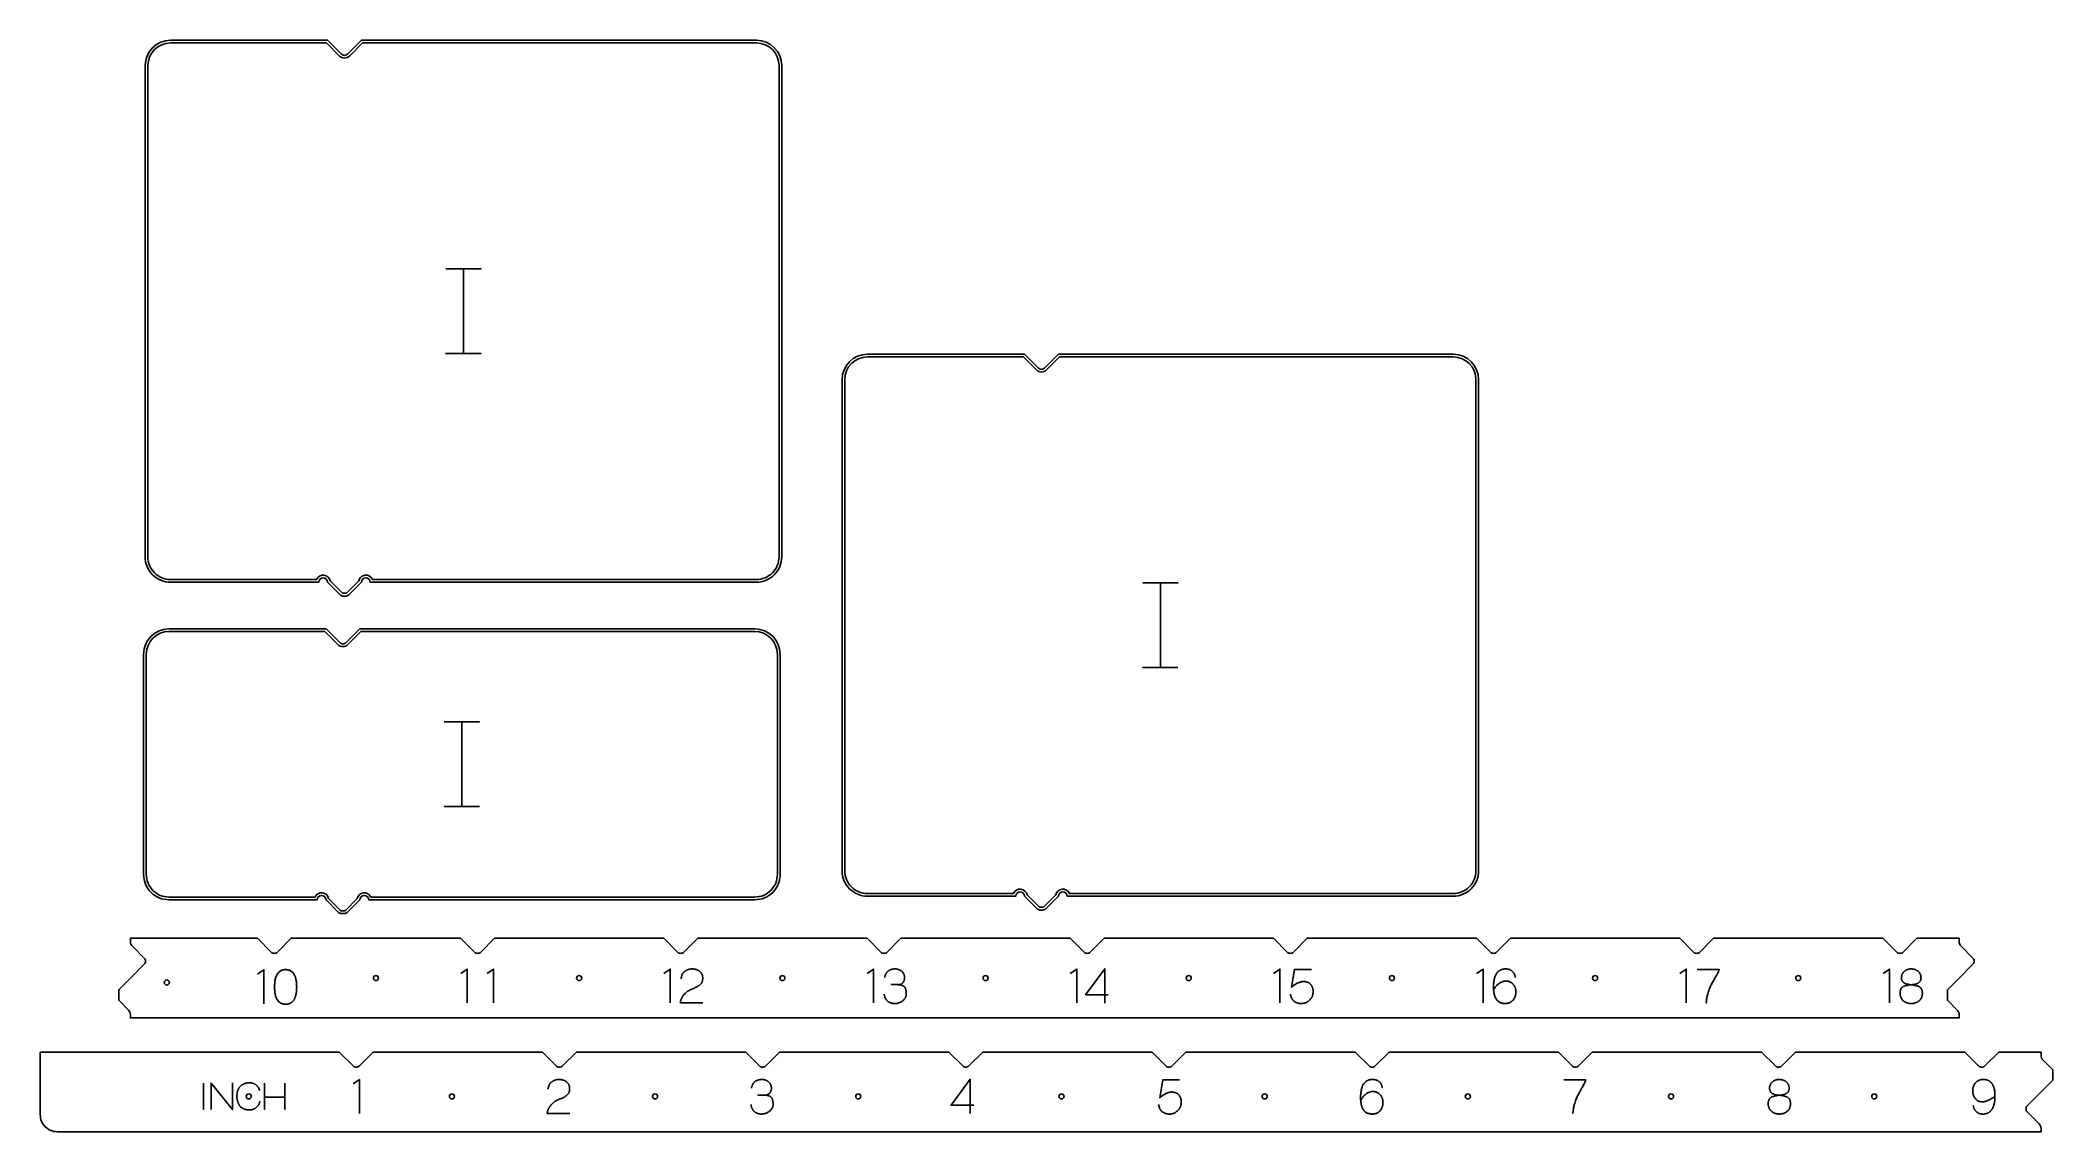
# Model space of a CAD drawing. Extents: x 0.3 to 59.7, y 0.9 to 33.1.
import ezdxf

# ---------------------------------------------------------------- set-up
doc = ezdxf.new("R2010")
doc.units = 0
for name, color, linetype in [('CUTOUT_THRU_CUT', 18, 'CONTINUOUS'), ('DIMPLES', 1, 'CONTINUOUS'), ('RABBET_GROOVE_CUT_ON_LINE_', 30, 'CONTINUOUS'), ('TEXT_CUT_WITH_60_DEG_VBIT_', 216, 'CONTINUOUS')]:
    doc.layers.add(name, color=color, linetype=linetype)

msp = doc.modelspace()

# ---------------------------------------------------------------- linework, layer by layer
at = {"layer": 'CUTOUT_THRU_CUT'}
for points in [[(22.182, 32.362), (22.182, 17.862, -0.414214), (21.432, 17.112), (10.032, 17.112, 1), (9.772, 17.112), (9.4, 16.741, -0.198917), (9.312, 16.704), (9.232, 16.704, -0.198914), (9.143, 16.741), (8.772, 17.112, 1), (8.512, 17.112), (4.135, 17.112, -0.414214), (3.385, 17.862), (3.385, 32.362, -0.414213), (4.135, 33.112), (8.772, 33.112), (9.18, 32.704, 0.41422), (9.364, 32.704), (9.772, 33.112), (21.432, 33.112, -0.414213)], [(42.761, 23.091), (42.761, 8.591, -0.414214), (42.011, 7.841), (30.611, 7.841, 1), (30.351, 7.841), (29.979, 7.47, -0.198917), (29.891, 7.433), (29.81, 7.433, -0.198914), (29.722, 7.47), (29.351, 7.841, 1), (29.091, 7.841), (24.713, 7.841, -0.414214), (23.963, 8.591), (23.963, 23.091, -0.414213), (24.713, 23.841), (29.351, 23.841), (29.759, 23.433, 0.41422), (29.942, 23.433), (30.351, 23.841), (42.011, 23.841, -0.414213)], [(22.135, 14.985, 0.414213), (21.385, 15.735), (9.725, 15.735), (9.317, 15.327, -0.41422), (9.133, 15.327), (8.725, 15.735), (4.088, 15.735, 0.414213), (3.338, 14.985), (3.338, 8.485, 0.414214), (4.088, 7.735), (8.465, 7.735, -1), (8.725, 7.735), (9.096, 7.364, 0.198914), (9.185, 7.327), (9.265, 7.327, 0.198917), (9.353, 7.364), (9.725, 7.735, -1), (9.985, 7.735), (21.385, 7.735, 0.414214), (22.135, 8.485)], [(34.193, 6.598), (36.7, 6.598), (37.108, 6.19, 0.41422), (37.292, 6.19), (37.7, 6.598), (42.7, 6.598), (43.108, 6.19, 0.41422), (43.292, 6.19), (43.7, 6.598), (48.7, 6.598), (49.108, 6.19, 0.41422), (49.292, 6.19), (49.7, 6.598), (54.7, 6.598), (55.108, 6.19, 0.41422), (55.292, 6.19), (55.7, 6.598), (56.95, 6.598), (56.95, 6.506, 0.198917), (57.009, 6.364), (57.358, 6.015, -0.41422), (57.358, 5.831), (56.95, 5.423), (56.604, 5.077), (56.604, 4.769), (56.891, 4.481, -0.198917), (56.95, 4.34), (56.95, 4.248), (2.95, 4.248), (2.95, 4.34, 0.198917), (2.891, 4.481), (2.604, 4.769), (2.604, 5.077), (2.95, 5.423), (3.358, 5.831, 0.41422), (3.358, 6.015), (3.009, 6.364, -0.198917), (2.95, 6.506), (2.95, 6.598), (6.7, 6.598), (7.108, 6.19, 0.41422), (7.292, 6.19), (7.7, 6.598), (12.7, 6.598), (13.108, 6.19, 0.41422), (13.292, 6.19), (13.7, 6.598), (18.7, 6.598), (19.108, 6.19, 0.41422), (19.292, 6.19), (19.7, 6.598), (24.7, 6.598), (25.108, 6.19, 0.41422), (25.292, 6.19), (25.7, 6.598), (30.7, 6.598), (31.108, 6.19, 0.41422), (31.292, 6.19), (31.7, 6.598)], [(36.621, 3.237), (34.117, 3.237), (33.709, 2.829, -0.41422), (33.525, 2.829), (33.117, 3.237), (28.117, 3.237), (27.709, 2.829, -0.41422), (27.525, 2.829), (27.117, 3.237), (22.117, 3.237), (21.709, 2.829, -0.41422), (21.525, 2.829), (21.117, 3.237), (16.117, 3.237), (15.709, 2.829, -0.41422), (15.525, 2.829), (15.117, 3.237), (10.117, 3.237), (9.709, 2.829, -0.41422), (9.525, 2.829), (9.117, 3.237), (0.287, 3.237), (0.287, 1.387, 0.414214), (0.787, 0.887), (59.367, 0.887), (59.367, 0.979, 0.198917), (59.308, 1.12), (58.959, 1.47, -0.41422), (58.959, 1.654), (59.367, 2.062), (59.713, 2.408), (59.713, 2.716), (59.426, 3.003, -0.198917), (59.367, 3.145), (59.367, 3.237), (58.117, 3.237), (57.709, 2.829, -0.41422), (57.525, 2.829), (57.117, 3.237), (52.117, 3.237), (51.709, 2.829, -0.41422), (51.525, 2.829), (51.117, 3.237), (46.117, 3.237), (45.709, 2.829, -0.41422), (45.525, 2.829), (45.117, 3.237), (40.117, 3.237), (39.709, 2.829, -0.41422), (39.525, 2.829), (39.117, 3.237)], [(6.442, 2.006, 0.414214), (6.367, 1.931, 0.414214), (6.442, 1.856, 0.414214), (6.517, 1.931, 0.414214)], [(12.442, 2.006, 0.414214), (12.367, 1.931, 0.414214), (12.442, 1.856, 0.414214), (12.517, 1.931, 0.414214)], [(18.442, 2.006, 0.414214), (18.367, 1.931, 0.414214), (18.442, 1.856, 0.414214), (18.517, 1.931, 0.414214)], [(24.442, 2.006, 0.414214), (24.367, 1.931, 0.414214), (24.442, 1.856, 0.414214), (24.517, 1.931, 0.414214)], [(30.442, 2.006, 0.414214), (30.367, 1.931, 0.414214), (30.442, 1.856, 0.414214), (30.517, 1.931, 0.414214)], [(36.442, 2.006, 0.414214), (36.367, 1.931, 0.414214), (36.442, 1.856, 0.414214), (36.517, 1.931, 0.414214)], [(42.442, 2.006, 0.414214), (42.367, 1.931, 0.414214), (42.442, 1.856, 0.414214), (42.517, 1.931, 0.414214)], [(48.442, 2.006, 0.414214), (48.367, 1.931, 0.414214), (48.442, 1.856, 0.414214), (48.517, 1.931, 0.414214)], [(54.442, 2.006, 0.414214), (54.367, 1.931, 0.414214), (54.442, 1.856, 0.414214), (54.517, 1.931, 0.414214)], [(54.442, 2.006, 0.414214), (54.367, 1.931, 0.414214), (54.442, 1.856, 0.414214), (54.517, 1.931, 0.414214)]]:
    msp.add_lwpolyline(points, format="xyb", close=True, dxfattribs=at)
for points in [[(12.263, 26.362), (13.304, 26.362), (12.783, 26.362), (12.783, 23.862), (12.263, 23.862), (13.304, 23.862)], [(32.841, 17.091), (33.883, 17.091), (33.362, 17.091), (33.362, 14.591), (32.841, 14.591), (33.883, 14.591)], [(12.216, 12.985), (13.257, 12.985), (12.736, 12.985), (12.736, 10.485), (12.216, 10.485), (13.257, 10.485)], [(9.523, 2.297), (9.711, 2.426), (9.711, 1.426)], [(15.28, 2.141), (15.284, 2.161), (15.287, 2.181), (15.291, 2.198), (15.296, 2.215), (15.3, 2.231), (15.305, 2.245), (15.31, 2.258), (15.315, 2.27), (15.32, 2.281), (15.326, 2.291), (15.332, 2.301), (15.339, 2.311), (15.346, 2.32), (15.354, 2.329), (15.362, 2.337), (15.37, 2.344), (15.379, 2.351), (15.389, 2.359), (15.399, 2.365), (15.409, 2.372), (15.42, 2.379), (15.431, 2.385), (15.443, 2.392), (15.455, 2.398), (15.468, 2.404), (15.48, 2.409), (15.493, 2.413), (15.505, 2.418), (15.517, 2.421), (15.529, 2.424), (15.541, 2.426), (15.552, 2.428), (15.564, 2.429), (15.576, 2.43), (15.588, 2.43), (15.6, 2.43), (15.612, 2.43), (15.625, 2.43), (15.637, 2.429), (15.65, 2.428), (15.662, 2.426), (15.675, 2.424), (15.687, 2.422), (15.699, 2.42), (15.711, 2.417), (15.722, 2.414), (15.734, 2.41), (15.745, 2.407), (15.757, 2.402), (15.768, 2.397), (15.779, 2.392), (15.79, 2.385), (15.801, 2.378), (15.812, 2.371), (15.823, 2.362), (15.834, 2.353), (15.844, 2.343), (15.854, 2.333), (15.863, 2.323), (15.871, 2.312), (15.879, 2.301), (15.886, 2.289), (15.892, 2.277), (15.898, 2.264), (15.903, 2.252), (15.907, 2.239), (15.911, 2.226), (15.913, 2.213), (15.916, 2.2), (15.917, 2.186), (15.918, 2.172), (15.919, 2.159), (15.918, 2.145), (15.918, 2.131), (15.917, 2.118), (15.915, 2.106), (15.913, 2.093), (15.91, 2.081), (15.907, 2.069), (15.903, 2.058), (15.899, 2.047), (15.894, 2.036), (15.887, 2.025), (15.881, 2.014), (15.873, 2.004), (15.864, 1.993), (15.854, 1.983), (15.844, 1.973), (15.833, 1.963), (15.822, 1.954), (15.81, 1.945), (15.799, 1.936), (15.787, 1.928), (15.775, 1.92), (15.763, 1.912), (15.75, 1.905), (15.725, 1.892), (15.698, 1.879), (15.671, 1.866), (15.643, 1.855), (15.591, 1.834), (15.57, 1.825), (15.551, 1.817), (15.533, 1.808), (15.514, 1.798), (15.494, 1.785), (15.473, 1.771), (15.462, 1.764), (15.451, 1.755), (15.44, 1.746), (15.429, 1.736), (15.418, 1.726), (15.407, 1.715), (15.395, 1.704), (15.384, 1.691), (15.373, 1.679), (15.362, 1.667), (15.353, 1.654), (15.343, 1.642), (15.334, 1.631), (15.326, 1.619), (15.318, 1.607), (15.311, 1.596), (15.305, 1.585), (15.298, 1.573), (15.293, 1.562), (15.288, 1.551), (15.283, 1.539), (15.279, 1.528), (15.275, 1.516), (15.272, 1.504), (15.266, 1.483), (15.262, 1.466), (15.26, 1.453), (15.259, 1.444), (15.259, 1.437), (15.258, 1.432), (15.257, 1.429), (15.256, 1.426), (15.926, 1.426)], [(21.275, 1.687), (21.277, 1.67), (21.281, 1.653), (21.284, 1.637), (21.288, 1.622), (21.293, 1.607), (21.298, 1.592), (21.304, 1.579), (21.31, 1.565), (21.316, 1.553), (21.323, 1.54), (21.331, 1.529), (21.338, 1.518), (21.347, 1.507), (21.355, 1.497), (21.365, 1.488), (21.374, 1.479), (21.385, 1.47), (21.395, 1.462), (21.406, 1.455), (21.418, 1.448), (21.43, 1.442), (21.443, 1.436), (21.456, 1.431), (21.469, 1.427), (21.483, 1.423), (21.497, 1.419), (21.512, 1.416), (21.527, 1.414), (21.543, 1.412), (21.559, 1.41), (21.576, 1.41), (21.593, 1.409), (21.608, 1.41), (21.623, 1.411), (21.638, 1.412), (21.653, 1.414), (21.668, 1.417), (21.682, 1.421), (21.696, 1.425), (21.71, 1.429), (21.724, 1.435), (21.738, 1.441), (21.752, 1.447), (21.765, 1.454), (21.779, 1.462), (21.792, 1.471), (21.805, 1.48), (21.818, 1.489), (21.831, 1.5), (21.843, 1.511), (21.855, 1.522), (21.865, 1.534), (21.875, 1.545), (21.884, 1.557), (21.892, 1.569), (21.899, 1.582), (21.905, 1.594), (21.911, 1.607), (21.916, 1.62), (21.92, 1.634), (21.923, 1.647), (21.925, 1.661), (21.926, 1.675), (21.927, 1.69), (21.927, 1.711), (21.926, 1.732), (21.925, 1.752), (21.923, 1.771), (21.92, 1.788), (21.916, 1.805), (21.912, 1.821), (21.907, 1.837), (21.902, 1.851), (21.896, 1.864), (21.889, 1.876), (21.882, 1.888), (21.874, 1.898), (21.865, 1.908), (21.856, 1.917), (21.846, 1.925), (21.838, 1.93), (21.829, 1.935), (21.819, 1.939), (21.809, 1.944), (21.798, 1.947), (21.786, 1.951), (21.773, 1.954), (21.759, 1.957), (21.744, 1.96), (21.729, 1.962), (21.713, 1.964), (21.696, 1.965), (21.678, 1.966), (21.66, 1.967), (21.64, 1.968), (21.62, 1.968), (21.553, 1.967), (21.481, 1.967), (21.74, 1.967), (21.756, 1.975), (21.772, 1.984), (21.786, 1.993), (21.8, 2.003), (21.806, 2.009), (21.812, 2.014), (21.818, 2.02), (21.823, 2.025), (21.828, 2.031), (21.833, 2.037), (21.838, 2.044), (21.842, 2.05), (21.847, 2.057), (21.851, 2.063), (21.854, 2.07), (21.857, 2.077), (21.861, 2.085), (21.863, 2.092), (21.866, 2.1), (21.868, 2.107), (21.872, 2.123), (21.875, 2.14), (21.876, 2.157), (21.877, 2.175), (21.876, 2.189), (21.875, 2.203), (21.874, 2.216), (21.871, 2.229), (21.868, 2.241), (21.865, 2.253), (21.86, 2.265), (21.855, 2.277), (21.85, 2.288), (21.843, 2.3), (21.836, 2.31), (21.829, 2.321), (21.82, 2.331), (21.811, 2.341), (21.802, 2.35), (21.791, 2.36), (21.781, 2.368), (21.771, 2.376), (21.76, 2.384), (21.749, 2.39), (21.738, 2.397), (21.726, 2.403), (21.715, 2.408), (21.703, 2.412), (21.69, 2.416), (21.678, 2.42), (21.665, 2.423), (21.652, 2.426), (21.639, 2.427), (21.626, 2.429), (21.612, 2.43), (21.598, 2.43), (21.585, 2.43), (21.573, 2.429), (21.561, 2.429), (21.549, 2.427), (21.538, 2.426), (21.527, 2.424), (21.516, 2.422), (21.505, 2.42), (21.494, 2.418), (21.484, 2.415), (21.474, 2.412), (21.464, 2.408), (21.455, 2.404), (21.445, 2.4), (21.436, 2.396), (21.427, 2.391), (21.419, 2.386), (21.41, 2.381), (21.402, 2.375), (21.394, 2.369), (21.387, 2.363), (21.379, 2.357), (21.372, 2.35), (21.365, 2.343), (21.358, 2.335), (21.352, 2.328), (21.346, 2.32), (21.34, 2.311), (21.334, 2.303), (21.328, 2.294), (21.323, 2.285), (21.318, 2.275), (21.314, 2.266), (21.31, 2.255), (21.305, 2.244), (21.301, 2.232), (21.298, 2.218), (21.294, 2.204), (21.29, 2.189), (21.287, 2.173)], [(27.857, 1.669), (27.184, 1.669), (27.75, 2.436), (27.75, 1.423)], [(33.932, 2.415), (33.432, 2.415), (33.345, 1.888), (33.346, 1.889), (33.347, 1.891), (33.351, 1.895), (33.357, 1.902), (33.366, 1.91), (33.377, 1.92), (33.39, 1.93), (33.404, 1.94), (33.419, 1.95), (33.449, 1.971), (33.479, 1.99), (33.494, 1.999), (33.509, 2.007), (33.525, 2.015), (33.54, 2.021), (33.571, 2.033), (33.602, 2.044), (33.618, 2.049), (33.635, 2.053), (33.652, 2.056), (33.67, 2.059), (33.679, 2.061), (33.689, 2.061), (33.7, 2.061), (33.711, 2.06), (33.722, 2.059), (33.734, 2.058), (33.746, 2.055), (33.759, 2.053), (33.772, 2.049), (33.784, 2.046), (33.796, 2.042), (33.808, 2.039), (33.819, 2.035), (33.829, 2.03), (33.839, 2.026), (33.849, 2.021), (33.859, 2.016), (33.868, 2.011), (33.876, 2.004), (33.885, 1.997), (33.893, 1.989), (33.901, 1.981), (33.909, 1.972), (33.917, 1.962), (33.924, 1.952), (33.931, 1.942), (33.937, 1.931), (33.943, 1.919), (33.949, 1.908), (33.954, 1.896), (33.959, 1.883), (33.963, 1.87), (33.968, 1.858), (33.971, 1.845), (33.974, 1.832), (33.977, 1.82), (33.979, 1.808), (33.98, 1.796), (33.981, 1.785), (33.981, 1.773), (33.981, 1.762), (33.98, 1.75), (33.98, 1.738), (33.978, 1.726), (33.975, 1.702), (33.971, 1.676), (33.968, 1.663), (33.965, 1.651), (33.961, 1.64), (33.958, 1.629), (33.954, 1.618), (33.949, 1.608), (33.945, 1.599), (33.939, 1.59), (33.934, 1.581), (33.928, 1.572), (33.921, 1.562), (33.913, 1.553), (33.904, 1.543), (33.895, 1.533), (33.886, 1.522), (33.875, 1.511), (33.864, 1.501), (33.853, 1.491), (33.842, 1.482), (33.832, 1.473), (33.821, 1.465), (33.81, 1.457), (33.799, 1.45), (33.788, 1.444), (33.777, 1.438), (33.765, 1.433), (33.753, 1.428), (33.74, 1.424), (33.727, 1.421), (33.713, 1.417), (33.699, 1.415), (33.684, 1.413), (33.669, 1.411), (33.655, 1.41), (33.641, 1.409), (33.627, 1.409), (33.614, 1.409), (33.601, 1.41), (33.589, 1.411), (33.577, 1.412), (33.565, 1.414), (33.553, 1.417), (33.541, 1.42), (33.528, 1.423), (33.515, 1.427), (33.502, 1.431), (33.489, 1.436), (33.476, 1.442), (33.463, 1.448), (33.45, 1.454), (33.438, 1.462), (33.427, 1.47), (33.416, 1.479), (33.405, 1.488), (33.395, 1.499), (33.386, 1.51), (33.377, 1.521), (33.369, 1.532), (33.361, 1.543), (33.354, 1.554), (33.348, 1.565), (33.343, 1.576), (33.338, 1.587), (33.334, 1.598), (33.326, 1.618), (33.321, 1.636), (33.317, 1.651), (33.314, 1.664), (33.311, 1.687), (33.311, 1.687)], [(39.278, 1.817), (39.286, 1.83), (39.294, 1.843), (39.302, 1.856), (39.31, 1.868), (39.319, 1.88), (39.328, 1.892), (39.337, 1.903), (39.346, 1.915), (39.355, 1.926), (39.365, 1.936), (39.375, 1.947), (39.385, 1.957), (39.395, 1.966), (39.406, 1.976), (39.417, 1.985), (39.428, 1.994), (39.441, 2.004), (39.454, 2.013), (39.467, 2.021), (39.48, 2.029), (39.493, 2.037), (39.506, 2.043), (39.519, 2.049), (39.533, 2.055), (39.546, 2.059), (39.559, 2.063), (39.573, 2.067), (39.586, 2.07), (39.599, 2.072), (39.613, 2.073), (39.626, 2.074), (39.64, 2.075), (39.656, 2.074), (39.672, 2.073), (39.688, 2.071), (39.703, 2.069), (39.718, 2.065), (39.732, 2.061), (39.746, 2.056), (39.76, 2.05), (39.773, 2.044), (39.786, 2.037), (39.799, 2.029), (39.811, 2.02), (39.823, 2.01), (39.834, 2), (39.845, 1.989), (39.855, 1.977), (39.865, 1.965), (39.874, 1.953), (39.882, 1.941), (39.89, 1.928), (39.897, 1.915), (39.904, 1.902), (39.91, 1.888), (39.915, 1.874), (39.92, 1.86), (39.924, 1.845), (39.927, 1.831), (39.93, 1.815), (39.932, 1.8), (39.933, 1.784), (39.934, 1.767), (39.935, 1.751), (39.934, 1.733), (39.933, 1.716), (39.932, 1.698), (39.929, 1.682), (39.927, 1.665), (39.923, 1.649), (39.919, 1.634), (39.914, 1.619), (39.908, 1.604), (39.902, 1.589), (39.895, 1.575), (39.888, 1.562), (39.879, 1.548), (39.871, 1.535), (39.861, 1.523), (39.851, 1.511), (39.84, 1.498), (39.828, 1.487), (39.816, 1.476), (39.804, 1.466), (39.791, 1.457), (39.778, 1.449), (39.764, 1.441), (39.75, 1.435), (39.735, 1.429), (39.72, 1.424), (39.705, 1.419), (39.689, 1.416), (39.673, 1.413), (39.657, 1.411), (39.64, 1.41), (39.622, 1.409), (39.601, 1.41), (39.58, 1.411), (39.56, 1.414), (39.541, 1.417), (39.522, 1.421), (39.504, 1.426), (39.487, 1.433), (39.47, 1.44), (39.454, 1.448), (39.439, 1.457), (39.424, 1.467), (39.41, 1.477), (39.397, 1.489), (39.385, 1.502), (39.373, 1.516), (39.362, 1.531), (39.351, 1.546), (39.341, 1.563), (39.332, 1.58), (39.324, 1.599), (39.316, 1.618), (39.309, 1.638), (39.302, 1.66), (39.296, 1.682), (39.291, 1.705), (39.287, 1.729), (39.283, 1.754), (39.28, 1.78), (39.278, 1.807), (39.276, 1.835), (39.275, 1.864), (39.275, 1.894), (39.275, 1.927), (39.276, 1.959), (39.278, 1.99), (39.28, 2.02), (39.283, 2.049), (39.287, 2.076), (39.292, 2.103), (39.297, 2.129), (39.303, 2.153), (39.31, 2.177), (39.317, 2.2), (39.325, 2.221), (39.334, 2.241), (39.343, 2.261), (39.354, 2.279), (39.364, 2.297), (39.376, 2.313), (39.382, 2.32), (39.388, 2.328), (39.395, 2.335), (39.401, 2.342), (39.408, 2.349), (39.415, 2.355), (39.422, 2.361), (39.429, 2.367), (39.437, 2.373), (39.444, 2.378), (39.452, 2.383), (39.46, 2.388), (39.468, 2.393), (39.477, 2.397), (39.485, 2.401), (39.494, 2.405), (39.503, 2.409), (39.512, 2.412), (39.521, 2.415), (39.53, 2.418), (39.549, 2.422), (39.569, 2.426), (39.59, 2.429), (39.612, 2.43), (39.634, 2.431), (39.648, 2.43), (39.662, 2.43), (39.676, 2.428), (39.69, 2.427), (39.703, 2.424), (39.716, 2.421), (39.729, 2.418), (39.741, 2.414), (39.753, 2.41), (39.764, 2.405), (39.776, 2.399), (39.787, 2.393), (39.797, 2.387), (39.807, 2.38), (39.817, 2.372), (39.827, 2.364), (39.836, 2.356), (39.845, 2.347), (39.853, 2.338), (39.861, 2.328), (39.868, 2.318), (39.875, 2.308), (39.881, 2.297), (39.887, 2.285), (39.892, 2.274), (39.897, 2.262), (39.902, 2.249), (39.906, 2.237), (39.909, 2.223), (39.912, 2.21), (39.915, 2.196), (39.917, 2.181)], [(45.275, 2.415), (45.92, 2.415), (45.921, 2.415), (45.921, 2.413), (45.92, 2.407), (45.917, 2.396), (45.913, 2.381), (45.91, 2.372), (45.907, 2.363), (45.903, 2.353), (45.899, 2.343), (45.889, 2.322), (45.877, 2.299), (45.851, 2.253), (45.825, 2.207), (45.811, 2.184), (45.797, 2.16), (45.769, 2.107), (45.754, 2.079), (45.739, 2.052), (45.725, 2.026), (45.71, 2.001), (45.695, 1.975), (45.682, 1.948), (45.668, 1.92), (45.656, 1.891), (45.644, 1.861), (45.632, 1.829), (45.62, 1.795), (45.608, 1.76), (45.596, 1.724), (45.586, 1.689), (45.577, 1.656), (45.569, 1.624), (45.563, 1.593), (45.557, 1.56), (45.552, 1.528), (45.548, 1.494), (45.541, 1.426), (45.541, 1.426)], [(58.007, 1.947), (58.007, 1.947), (58.003, 1.941), (57.998, 1.935), (57.992, 1.928), (57.985, 1.922), (57.977, 1.915), (57.969, 1.908), (57.96, 1.902), (57.95, 1.894), (57.939, 1.887), (57.928, 1.88), (57.902, 1.865), (57.873, 1.849), (57.841, 1.832), (57.808, 1.817), (57.778, 1.803), (57.75, 1.791), (57.725, 1.782), (57.713, 1.778), (57.701, 1.775), (57.69, 1.772), (57.68, 1.769), (57.671, 1.768), (57.661, 1.766), (57.653, 1.766), (57.645, 1.765), (57.628, 1.766), (57.612, 1.767), (57.597, 1.769), (57.581, 1.771), (57.566, 1.775), (57.552, 1.779), (57.537, 1.784), (57.524, 1.79), (57.51, 1.796), (57.497, 1.804), (57.485, 1.812), (57.473, 1.821), (57.461, 1.83), (57.449, 1.841), (57.438, 1.852), (57.428, 1.864), (57.418, 1.875), (57.409, 1.887), (57.401, 1.9), (57.393, 1.913), (57.386, 1.926), (57.38, 1.939), (57.374, 1.953), (57.369, 1.967), (57.364, 1.982), (57.36, 1.996), (57.357, 2.012), (57.354, 2.027), (57.352, 2.043), (57.351, 2.059), (57.35, 2.076), (57.349, 2.093), (57.35, 2.111), (57.351, 2.128), (57.352, 2.146), (57.355, 2.162), (57.358, 2.179), (57.361, 2.195), (57.365, 2.21), (57.37, 2.225), (57.376, 2.24), (57.382, 2.254), (57.389, 2.268), (57.396, 2.282), (57.405, 2.295), (57.414, 2.308), (57.423, 2.32), (57.433, 2.332), (57.444, 2.344), (57.456, 2.355), (57.468, 2.366), (57.48, 2.375), (57.493, 2.384), (57.507, 2.392), (57.521, 2.4), (57.535, 2.406), (57.549, 2.412), (57.564, 2.417), (57.58, 2.421), (57.596, 2.425), (57.612, 2.427), (57.629, 2.429), (57.646, 2.43), (57.664, 2.431), (57.676, 2.431), (57.687, 2.43), (57.699, 2.429), (57.71, 2.428), (57.721, 2.427), (57.731, 2.425), (57.742, 2.423), (57.752, 2.421), (57.762, 2.418), (57.772, 2.415), (57.782, 2.412), (57.792, 2.409), (57.801, 2.405), (57.81, 2.401), (57.819, 2.396), (57.828, 2.391), (57.836, 2.386), (57.844, 2.381), (57.853, 2.375), (57.86, 2.369), (57.868, 2.363), (57.876, 2.356), (57.883, 2.35), (57.89, 2.342), (57.897, 2.335), (57.904, 2.327), (57.91, 2.319), (57.917, 2.31), (57.923, 2.302), (57.929, 2.293), (57.934, 2.283), (57.94, 2.274), (57.948, 2.258), (57.956, 2.242), (57.963, 2.225), (57.969, 2.207), (57.975, 2.189), (57.981, 2.17), (57.986, 2.151), (57.99, 2.131), (57.994, 2.11), (57.998, 2.088), (58.001, 2.066), (58.003, 2.044), (58.005, 2.02), (58.006, 1.996), (58.007, 1.972), (58.007, 1.947), (58.007, 1.919), (58.006, 1.892), (58.005, 1.866), (58.003, 1.84), (58, 1.815), (57.998, 1.791), (57.994, 1.768), (57.99, 1.745), (57.986, 1.723), (57.981, 1.702), (57.975, 1.681), (57.969, 1.661), (57.962, 1.642), (57.955, 1.623), (57.947, 1.606), (57.939, 1.588), (57.934, 1.577), (57.928, 1.567), (57.922, 1.556), (57.915, 1.546), (57.909, 1.537), (57.902, 1.528), (57.895, 1.519), (57.888, 1.51), (57.88, 1.502), (57.873, 1.494), (57.865, 1.486), (57.857, 1.479), (57.848, 1.472), (57.84, 1.466), (57.831, 1.46), (57.822, 1.454), (57.813, 1.449), (57.803, 1.444), (57.794, 1.439), (57.784, 1.435), (57.774, 1.43), (57.764, 1.427), (57.753, 1.423), (57.742, 1.421), (57.732, 1.418), (57.72, 1.416), (57.709, 1.414), (57.697, 1.412), (57.686, 1.411), (57.674, 1.41), (57.661, 1.409), (57.649, 1.409), (57.634, 1.41), (57.62, 1.41), (57.606, 1.412), (57.593, 1.413), (57.58, 1.416), (57.567, 1.419), (57.554, 1.422), (57.542, 1.426), (57.53, 1.43), (57.519, 1.435), (57.508, 1.44), (57.497, 1.446), (57.487, 1.453), (57.476, 1.46), (57.467, 1.467), (57.457, 1.475), (57.448, 1.483), (57.44, 1.492), (57.431, 1.501), (57.424, 1.511), (57.416, 1.521), (57.41, 1.531), (57.403, 1.542), (57.398, 1.553), (57.392, 1.565), (57.387, 1.577), (57.383, 1.589), (57.379, 1.602), (57.375, 1.615), (57.372, 1.629), (57.37, 1.643), (57.368, 1.657)], [(5.331, 1.545), (5.331, 2.322), (5.959, 1.543), (5.959, 2.327)], [(6.778, 1.79), (6.774, 1.775), (6.769, 1.76), (6.764, 1.746), (6.759, 1.732), (6.753, 1.719), (6.747, 1.706), (6.741, 1.694), (6.734, 1.682), (6.727, 1.67), (6.719, 1.659), (6.711, 1.648), (6.703, 1.638), (6.694, 1.628), (6.685, 1.618), (6.675, 1.609), (6.665, 1.601), (6.655, 1.592), (6.644, 1.584), (6.633, 1.577), (6.621, 1.57), (6.609, 1.564), (6.597, 1.559), (6.585, 1.553), (6.572, 1.549), (6.559, 1.545), (6.545, 1.541), (6.531, 1.538), (6.517, 1.536), (6.503, 1.534), (6.488, 1.533), (6.473, 1.532), (6.458, 1.532), (6.443, 1.532), (6.428, 1.532), (6.414, 1.533), (6.4, 1.535), (6.387, 1.537), (6.373, 1.539), (6.36, 1.541), (6.348, 1.544), (6.335, 1.547), (6.323, 1.551), (6.311, 1.555), (6.3, 1.56), (6.289, 1.564), (6.278, 1.57), (6.267, 1.575), (6.257, 1.581), (6.247, 1.588), (6.238, 1.594), (6.228, 1.601), (6.219, 1.609), (6.211, 1.617), (6.202, 1.625), (6.194, 1.634), (6.186, 1.643), (6.179, 1.653), (6.171, 1.662), (6.165, 1.673), (6.158, 1.683), (6.152, 1.694), (6.146, 1.706), (6.14, 1.718), (6.135, 1.73), (6.13, 1.742), (6.125, 1.754), (6.121, 1.766), (6.117, 1.779), (6.113, 1.791), (6.11, 1.804), (6.107, 1.817), (6.104, 1.83), (6.102, 1.843), (6.1, 1.856), (6.098, 1.869), (6.096, 1.883), (6.095, 1.896), (6.095, 1.91), (6.094, 1.923), (6.094, 1.937), (6.094, 1.953), (6.095, 1.968), (6.095, 1.983), (6.097, 1.997), (6.098, 2.012), (6.1, 2.026), (6.102, 2.039), (6.105, 2.053), (6.108, 2.066), (6.111, 2.079), (6.115, 2.091), (6.119, 2.103), (6.123, 2.115), (6.128, 2.127), (6.133, 2.138), (6.138, 2.149), (6.144, 2.16), (6.15, 2.17), (6.156, 2.18), (6.163, 2.19), (6.17, 2.2), (6.178, 2.209), (6.186, 2.218), (6.194, 2.226), (6.202, 2.235), (6.211, 2.243), (6.22, 2.25), (6.23, 2.258), (6.24, 2.265), (6.25, 2.272), (6.26, 2.278), (6.271, 2.285), (6.282, 2.29), (6.293, 2.296), (6.304, 2.301), (6.315, 2.305), (6.326, 2.309), (6.338, 2.313), (6.349, 2.317), (6.361, 2.32), (6.373, 2.323), (6.385, 2.325), (6.397, 2.327), (6.409, 2.329), (6.421, 2.33), (6.434, 2.331), (6.446, 2.331), (6.459, 2.332), (6.473, 2.331), (6.487, 2.331), (6.501, 2.33), (6.514, 2.328), (6.527, 2.326), (6.54, 2.324), (6.553, 2.321), (6.565, 2.317), (6.577, 2.313), (6.589, 2.309), (6.6, 2.304), (6.611, 2.299), (6.622, 2.293), (6.633, 2.287), (6.643, 2.281), (6.653, 2.274), (6.663, 2.266), (6.673, 2.258), (6.682, 2.25), (6.69, 2.241), (6.698, 2.232), (6.706, 2.223), (6.714, 2.213), (6.721, 2.203), (6.728, 2.192), (6.734, 2.181), (6.74, 2.169), (6.746, 2.157), (6.751, 2.145), (6.756, 2.132), (6.761, 2.119), (6.765, 2.106)], [(6.905, 2.318), (6.905, 1.545), (6.905, 1.91), (7.512, 1.91), (7.512, 1.545), (7.512, 2.318)]]:
    msp.add_lwpolyline(points, dxfattribs=at)
for points in [[(51.634, 1.964), (51.603, 1.967), (51.573, 1.971), (51.546, 1.976), (51.521, 1.981), (51.509, 1.984), (51.497, 1.987), (51.487, 1.99), (51.476, 1.994), (51.467, 1.998), (51.457, 2.002), (51.449, 2.006), (51.441, 2.01), (51.43, 2.016), (51.42, 2.023), (51.41, 2.031), (51.402, 2.039), (51.394, 2.047), (51.386, 2.056), (51.38, 2.066), (51.374, 2.076), (51.368, 2.086), (51.364, 2.097), (51.36, 2.108), (51.357, 2.12), (51.355, 2.132), (51.353, 2.145), (51.352, 2.159), (51.351, 2.172), (51.352, 2.186), (51.353, 2.2), (51.354, 2.213), (51.357, 2.227), (51.36, 2.239), (51.364, 2.252), (51.368, 2.264), (51.373, 2.276), (51.379, 2.287), (51.385, 2.299), (51.392, 2.31), (51.4, 2.32), (51.409, 2.331), (51.418, 2.341), (51.428, 2.35), (51.438, 2.36), (51.449, 2.368), (51.46, 2.376), (51.471, 2.384), (51.482, 2.391), (51.494, 2.397), (51.506, 2.403), (51.518, 2.408), (51.53, 2.413), (51.543, 2.417), (51.556, 2.421), (51.569, 2.424), (51.583, 2.426), (51.596, 2.428), (51.61, 2.43), (51.624, 2.43), (51.639, 2.431), (51.654, 2.43), (51.668, 2.43), (51.683, 2.428), (51.697, 2.426), (51.711, 2.424), (51.724, 2.421), (51.737, 2.417), (51.75, 2.413), (51.763, 2.409), (51.775, 2.404), (51.787, 2.398), (51.798, 2.392), (51.81, 2.385), (51.821, 2.378), (51.831, 2.37), (51.842, 2.361), (51.852, 2.352), (51.862, 2.342), (51.871, 2.332), (51.88, 2.322), (51.888, 2.311), (51.895, 2.3), (51.901, 2.289), (51.907, 2.277), (51.912, 2.265), (51.917, 2.252), (51.921, 2.239), (51.924, 2.226), (51.926, 2.212), (51.928, 2.198), (51.929, 2.184), (51.929, 2.169), (51.929, 2.157), (51.928, 2.146), (51.927, 2.135), (51.925, 2.124), (51.922, 2.113), (51.919, 2.103), (51.915, 2.093), (51.911, 2.084), (51.906, 2.075), (51.9, 2.066), (51.894, 2.058), (51.888, 2.05), (51.88, 2.042), (51.873, 2.035), (51.864, 2.028), (51.855, 2.021), (51.846, 2.015), (51.836, 2.009), (51.825, 2.004), (51.814, 1.998), (51.802, 1.994), (51.79, 1.989), (51.777, 1.985), (51.763, 1.981), (51.749, 1.978), (51.734, 1.975), (51.719, 1.972), (51.703, 1.97), (51.687, 1.968), (51.67, 1.966), (51.652, 1.965), (51.634, 1.964), (51.676, 1.958), (51.715, 1.952), (51.749, 1.946), (51.78, 1.939), (51.807, 1.933), (51.82, 1.929), (51.831, 1.926), (51.842, 1.922), (51.851, 1.918), (51.86, 1.915), (51.867, 1.911), (51.88, 1.904), (51.892, 1.896), (51.902, 1.887), (51.912, 1.878), (51.922, 1.868), (51.93, 1.857), (51.938, 1.845), (51.945, 1.833), (51.951, 1.821), (51.956, 1.807), (51.96, 1.793), (51.964, 1.778), (51.967, 1.763), (51.969, 1.746), (51.97, 1.729), (51.97, 1.712), (51.97, 1.695), (51.969, 1.678), (51.967, 1.662), (51.964, 1.646), (51.961, 1.631), (51.957, 1.616), (51.952, 1.601), (51.946, 1.587), (51.94, 1.574), (51.933, 1.56), (51.925, 1.547), (51.916, 1.535), (51.906, 1.523), (51.896, 1.511), (51.885, 1.5), (51.874, 1.489), (51.862, 1.48), (51.85, 1.471), (51.837, 1.462), (51.824, 1.454), (51.811, 1.447), (51.797, 1.441), (51.783, 1.435), (51.769, 1.429), (51.754, 1.425), (51.739, 1.421), (51.723, 1.417), (51.707, 1.414), (51.691, 1.412), (51.675, 1.411), (51.658, 1.41), (51.64, 1.409), (51.623, 1.41), (51.606, 1.411), (51.589, 1.412), (51.573, 1.414), (51.557, 1.417), (51.541, 1.421), (51.526, 1.425), (51.511, 1.43), (51.497, 1.435), (51.483, 1.441), (51.469, 1.448), (51.456, 1.455), (51.443, 1.463), (51.431, 1.472), (51.419, 1.481), (51.407, 1.491), (51.395, 1.502), (51.385, 1.513), (51.374, 1.525), (51.365, 1.537), (51.356, 1.55), (51.349, 1.563), (51.341, 1.576), (51.335, 1.59), (51.329, 1.604), (51.325, 1.619), (51.32, 1.634), (51.317, 1.649), (51.314, 1.665), (51.313, 1.682), (51.311, 1.698), (51.311, 1.716), (51.311, 1.733), (51.313, 1.75), (51.314, 1.766), (51.317, 1.781), (51.32, 1.796), (51.325, 1.81), (51.329, 1.823), (51.335, 1.836), (51.341, 1.848), (51.349, 1.859), (51.356, 1.869), (51.365, 1.879), (51.374, 1.888), (51.385, 1.896), (51.395, 1.904), (51.407, 1.911), (51.414, 1.914), (51.422, 1.918), (51.431, 1.921), (51.44, 1.925), (51.451, 1.928), (51.463, 1.932), (51.489, 1.938), (51.52, 1.945), (51.554, 1.951), (51.592, 1.958)], [(5.111, 2.318), (5.111, 1.545)]]:
    msp.add_lwpolyline(points, close=True, dxfattribs=at)
at = {"layer": 'DIMPLES'}
for points in [[(4.025, 5.367, 0.414214), (3.95, 5.292, 0.414214), (4.025, 5.217, 0.414214), (4.1, 5.292, 0.414214)], [(10.2, 5.498, 0.414214), (10.125, 5.423, 0.414214), (10.2, 5.348, 0.414214), (10.275, 5.423, 0.414214)], [(16.2, 5.498, 0.414214), (16.125, 5.423, 0.414214), (16.2, 5.348, 0.414214), (16.275, 5.423, 0.414214)], [(22.2, 5.498, 0.414214), (22.125, 5.423, 0.414214), (22.2, 5.348, 0.414214), (22.275, 5.423, 0.414214)], [(28.2, 5.498, 0.414214), (28.125, 5.423, 0.414214), (28.2, 5.348, 0.414214), (28.275, 5.423, 0.414214)], [(34.2, 5.498, 0.414214), (34.125, 5.423, 0.414214), (34.2, 5.348, 0.414214), (34.275, 5.423, 0.414214)], [(40.2, 5.498, 0.414214), (40.125, 5.423, 0.414214), (40.2, 5.348, 0.414214), (40.275, 5.423, 0.414214)], [(46.2, 5.498, 0.414214), (46.125, 5.423, 0.414214), (46.2, 5.348, 0.414214), (46.275, 5.423, 0.414214)], [(52.2, 5.498, 0.414214), (52.125, 5.423, 0.414214), (52.2, 5.348, 0.414214), (52.275, 5.423, 0.414214)], [(6.442, 2.006, 0.414214), (6.367, 1.931, 0.414214), (6.442, 1.856, 0.414214), (6.517, 1.931, 0.414214)], [(12.442, 2.006, 0.414214), (12.367, 1.931, 0.414214), (12.442, 1.856, 0.414214), (12.517, 1.931, 0.414214)], [(18.442, 2.006, 0.414214), (18.367, 1.931, 0.414214), (18.442, 1.856, 0.414214), (18.517, 1.931, 0.414214)], [(24.442, 2.006, 0.414214), (24.367, 1.931, 0.414214), (24.442, 1.856, 0.414214), (24.517, 1.931, 0.414214)], [(30.442, 2.006, 0.414214), (30.367, 1.931, 0.414214), (30.442, 1.856, 0.414214), (30.517, 1.931, 0.414214)], [(36.442, 2.006, 0.414214), (36.367, 1.931, 0.414214), (36.442, 1.856, 0.414214), (36.517, 1.931, 0.414214)], [(42.442, 2.006, 0.414214), (42.367, 1.931, 0.414214), (42.442, 1.856, 0.414214), (42.517, 1.931, 0.414214)], [(48.442, 2.006, 0.414214), (48.367, 1.931, 0.414214), (48.442, 1.856, 0.414214), (48.517, 1.931, 0.414214)]]:
    msp.add_lwpolyline(points, format="xyb", close=True, dxfattribs=at)
at = {"layer": 'RABBET_GROOVE_CUT_ON_LINE_'}
for points in [[(21.432, 17.192, 0.414214), (22.102, 17.862), (22.102, 32.362, 0.414213), (21.432, 33.032), (9.805, 33.032), (9.42, 32.647, -0.41422), (9.123, 32.647), (8.739, 33.032), (4.135, 33.032, 0.414213), (3.465, 32.362), (3.465, 17.862, 0.414214), (4.135, 17.192), (8.448, 17.192, -0.751208), (8.849, 17.148), (9.2, 16.797, 0.198914), (9.232, 16.784), (9.312, 16.784, 0.198917), (9.344, 16.797), (9.695, 17.148, -0.751187), (10.096, 17.192)], [(42.011, 7.921, 0.414214), (42.681, 8.591), (42.681, 23.091, 0.414213), (42.011, 23.761), (30.384, 23.761), (29.999, 23.377, -0.41422), (29.702, 23.377), (29.317, 23.761), (24.713, 23.761, 0.414213), (24.043, 23.091), (24.043, 8.591, 0.414214), (24.713, 7.921), (29.026, 7.921, -0.751208), (29.427, 7.877), (29.779, 7.526, 0.198914), (29.81, 7.513), (29.891, 7.513, 0.198917), (29.922, 7.526), (30.274, 7.877, -0.751187), (30.675, 7.921)], [(3.418, 14.985), (3.418, 8.485, 0.414214), (4.088, 7.815), (8.401, 7.815, -0.751208), (8.802, 7.771), (9.153, 7.42, 0.198914), (9.185, 7.407), (9.265, 7.407, 0.198917), (9.297, 7.42), (9.648, 7.771, -0.751187), (10.049, 7.815), (21.385, 7.815, 0.414214), (22.055, 8.485), (22.055, 14.985, 0.414213), (21.385, 15.655), (9.758, 15.655), (9.373, 15.27, -0.41422), (9.076, 15.27), (8.692, 15.655), (4.088, 15.655, 0.414213)]]:
    msp.add_lwpolyline(points, format="xyb", close=True, dxfattribs=at)
at = {"layer": 'TEXT_CUT_WITH_60_DEG_VBIT_'}
for points in [[(6.702, 5.539), (6.891, 5.668), (6.891, 4.668)], [(12.702, 5.559), (12.891, 5.689), (12.891, 4.689)], [(13.48, 5.559), (13.668, 5.689), (13.668, 4.689)], [(18.702, 5.559), (18.891, 5.689), (18.891, 4.689)], [(19.211, 5.404), (19.214, 5.424), (19.218, 5.443), (19.222, 5.461), (19.226, 5.478), (19.231, 5.494), (19.235, 5.508), (19.24, 5.521), (19.245, 5.533), (19.251, 5.544), (19.257, 5.554), (19.263, 5.564), (19.27, 5.574), (19.277, 5.583), (19.285, 5.591), (19.293, 5.6), (19.301, 5.607), (19.31, 5.614), (19.319, 5.621), (19.329, 5.628), (19.34, 5.635), (19.351, 5.642), (19.362, 5.648), (19.374, 5.655), (19.386, 5.661), (19.399, 5.667), (19.411, 5.672), (19.423, 5.676), (19.436, 5.68), (19.448, 5.684), (19.46, 5.687), (19.471, 5.689), (19.483, 5.691), (19.495, 5.692), (19.507, 5.693), (19.519, 5.693), (19.531, 5.693), (19.543, 5.693), (19.555, 5.693), (19.568, 5.692), (19.58, 5.691), (19.593, 5.689), (19.605, 5.687), (19.617, 5.685), (19.629, 5.683), (19.641, 5.68), (19.653, 5.677), (19.665, 5.673), (19.676, 5.67), (19.687, 5.665), (19.699, 5.66), (19.71, 5.655), (19.721, 5.648), (19.732, 5.641), (19.743, 5.634), (19.754, 5.625), (19.764, 5.616), (19.775, 5.606), (19.785, 5.596), (19.794, 5.586), (19.802, 5.575), (19.81, 5.563), (19.817, 5.552), (19.823, 5.54), (19.829, 5.527), (19.833, 5.515), (19.838, 5.502), (19.841, 5.489), (19.844, 5.476), (19.847, 5.463), (19.848, 5.449), (19.849, 5.435), (19.849, 5.422), (19.849, 5.408), (19.849, 5.394), (19.847, 5.381), (19.846, 5.369), (19.843, 5.356), (19.841, 5.344), (19.838, 5.332), (19.834, 5.321), (19.83, 5.31), (19.824, 5.299), (19.818, 5.288), (19.811, 5.277), (19.803, 5.267), (19.795, 5.256), (19.785, 5.246), (19.775, 5.236), (19.764, 5.226), (19.753, 5.217), (19.741, 5.208), (19.73, 5.199), (19.718, 5.191), (19.706, 5.183), (19.694, 5.175), (19.681, 5.168), (19.655, 5.155), (19.629, 5.142), (19.602, 5.129), (19.574, 5.118), (19.522, 5.097), (19.5, 5.088), (19.482, 5.08), (19.464, 5.071), (19.445, 5.061), (19.425, 5.048), (19.404, 5.034), (19.393, 5.027), (19.382, 5.018), (19.371, 5.009), (19.36, 4.999), (19.349, 4.989), (19.337, 4.978), (19.326, 4.967), (19.315, 4.954), (19.304, 4.942), (19.293, 4.929), (19.283, 4.917), (19.274, 4.905), (19.265, 4.894), (19.257, 4.882), (19.249, 4.87), (19.242, 4.859), (19.235, 4.848), (19.229, 4.836), (19.224, 4.825), (19.218, 4.814), (19.214, 4.802), (19.209, 4.79), (19.206, 4.779), (19.202, 4.767), (19.197, 4.746), (19.193, 4.729), (19.191, 4.716), (19.19, 4.707), (19.19, 4.7), (19.189, 4.695), (19.188, 4.692), (19.186, 4.689), (19.856, 4.689)], [(24.702, 5.559), (24.891, 5.689), (24.891, 4.689)], [(25.208, 4.95), (25.21, 4.933), (25.214, 4.916), (25.217, 4.9), (25.222, 4.885), (25.226, 4.87), (25.231, 4.855), (25.237, 4.842), (25.243, 4.828), (25.249, 4.816), (25.256, 4.803), (25.264, 4.792), (25.271, 4.781), (25.28, 4.77), (25.289, 4.76), (25.298, 4.751), (25.308, 4.742), (25.318, 4.733), (25.328, 4.725), (25.34, 4.718), (25.351, 4.711), (25.363, 4.705), (25.376, 4.699), (25.389, 4.694), (25.402, 4.69), (25.416, 4.686), (25.43, 4.682), (25.445, 4.679), (25.46, 4.677), (25.476, 4.675), (25.492, 4.673), (25.509, 4.673), (25.526, 4.672), (25.541, 4.673), (25.557, 4.674), (25.571, 4.675), (25.586, 4.677), (25.601, 4.68), (25.615, 4.684), (25.629, 4.688), (25.643, 4.692), (25.657, 4.698), (25.671, 4.704), (25.685, 4.71), (25.699, 4.717), (25.712, 4.725), (25.725, 4.734), (25.738, 4.743), (25.751, 4.752), (25.764, 4.763), (25.776, 4.774), (25.788, 4.785), (25.798, 4.797), (25.808, 4.808), (25.817, 4.82), (25.825, 4.832), (25.832, 4.845), (25.839, 4.857), (25.844, 4.87), (25.849, 4.883), (25.853, 4.897), (25.856, 4.91), (25.858, 4.924), (25.86, 4.938), (25.86, 4.953), (25.86, 4.974), (25.859, 4.995), (25.858, 5.015), (25.856, 5.033), (25.853, 5.051), (25.849, 5.068), (25.845, 5.084), (25.841, 5.099), (25.835, 5.114), (25.829, 5.127), (25.822, 5.139), (25.815, 5.151), (25.807, 5.161), (25.798, 5.171), (25.789, 5.18), (25.779, 5.188), (25.771, 5.193), (25.762, 5.198), (25.752, 5.202), (25.742, 5.207), (25.731, 5.21), (25.719, 5.214), (25.706, 5.217), (25.692, 5.22), (25.678, 5.223), (25.662, 5.225), (25.646, 5.227), (25.629, 5.228), (25.611, 5.229), (25.593, 5.23), (25.573, 5.231), (25.553, 5.231), (25.486, 5.23), (25.414, 5.23), (25.673, 5.23), (25.689, 5.238), (25.705, 5.247), (25.719, 5.256), (25.733, 5.266), (25.739, 5.272), (25.745, 5.277), (25.751, 5.283), (25.756, 5.288), (25.761, 5.294), (25.766, 5.3), (25.771, 5.307), (25.776, 5.313), (25.78, 5.32), (25.784, 5.326), (25.787, 5.333), (25.791, 5.34), (25.794, 5.348), (25.796, 5.355), (25.799, 5.363), (25.801, 5.37), (25.805, 5.386), (25.808, 5.403), (25.809, 5.42), (25.81, 5.438), (25.81, 5.452), (25.809, 5.466), (25.807, 5.479), (25.805, 5.492), (25.802, 5.504), (25.798, 5.516), (25.794, 5.528), (25.789, 5.54), (25.783, 5.551), (25.777, 5.563), (25.769, 5.573), (25.762, 5.584), (25.753, 5.594), (25.744, 5.604), (25.735, 5.613), (25.724, 5.623), (25.714, 5.631), (25.704, 5.639), (25.693, 5.647), (25.682, 5.653), (25.671, 5.66), (25.659, 5.665), (25.648, 5.671), (25.636, 5.675), (25.623, 5.679), (25.611, 5.683), (25.598, 5.686), (25.585, 5.688), (25.572, 5.69), (25.559, 5.692), (25.545, 5.693), (25.531, 5.693), (25.518, 5.693), (25.506, 5.692), (25.494, 5.692), (25.482, 5.69), (25.471, 5.689), (25.46, 5.687), (25.449, 5.685), (25.438, 5.683), (25.427, 5.681), (25.417, 5.678), (25.407, 5.675), (25.397, 5.671), (25.388, 5.667), (25.378, 5.663), (25.369, 5.659), (25.36, 5.654), (25.352, 5.649), (25.343, 5.644), (25.335, 5.638), (25.327, 5.632), (25.32, 5.626), (25.312, 5.62), (25.305, 5.613), (25.298, 5.606), (25.291, 5.598), (25.285, 5.591), (25.279, 5.583), (25.273, 5.574), (25.267, 5.566), (25.261, 5.557), (25.256, 5.548), (25.251, 5.538), (25.247, 5.529), (25.243, 5.518), (25.239, 5.507), (25.235, 5.495), (25.231, 5.481), (25.227, 5.467), (25.223, 5.452), (25.22, 5.436)], [(30.702, 5.559), (30.891, 5.689), (30.891, 4.689)], [(31.825, 4.932), (31.152, 4.932), (31.718, 5.699), (31.718, 4.686)], [(36.702, 5.559), (36.891, 5.689), (36.891, 4.689)], [(37.825, 5.678), (37.325, 5.678), (37.238, 5.151), (37.239, 5.152), (37.24, 5.153), (37.243, 5.158), (37.25, 5.165), (37.259, 5.173), (37.27, 5.183), (37.283, 5.193), (37.296, 5.203), (37.311, 5.213), (37.342, 5.234), (37.372, 5.253), (37.387, 5.262), (37.402, 5.27), (37.418, 5.278), (37.433, 5.284), (37.464, 5.296), (37.495, 5.307), (37.511, 5.312), (37.528, 5.316), (37.545, 5.319), (37.563, 5.322), (37.572, 5.323), (37.582, 5.324), (37.593, 5.324), (37.603, 5.323), (37.615, 5.322), (37.627, 5.321), (37.639, 5.318), (37.652, 5.316), (37.665, 5.312), (37.677, 5.309), (37.689, 5.305), (37.7, 5.302), (37.711, 5.298), (37.722, 5.293), (37.732, 5.289), (37.742, 5.284), (37.751, 5.279), (37.761, 5.273), (37.769, 5.267), (37.778, 5.26), (37.786, 5.252), (37.794, 5.244), (37.802, 5.235), (37.809, 5.225), (37.817, 5.215), (37.823, 5.205), (37.83, 5.194), (37.836, 5.182), (37.842, 5.171), (37.847, 5.159), (37.852, 5.146), (37.856, 5.133), (37.86, 5.121), (37.864, 5.108), (37.867, 5.095), (37.869, 5.083), (37.871, 5.071), (37.873, 5.059), (37.874, 5.048), (37.874, 5.036), (37.874, 5.025), (37.873, 5.013), (37.872, 5.001), (37.871, 4.989), (37.868, 4.965), (37.864, 4.939), (37.861, 4.926), (37.858, 4.914), (37.854, 4.903), (37.851, 4.892), (37.847, 4.881), (37.842, 4.871), (37.837, 4.861), (37.832, 4.853), (37.827, 4.844), (37.82, 4.835), (37.813, 4.825), (37.806, 4.816), (37.797, 4.806), (37.788, 4.796), (37.778, 4.785), (37.768, 4.774), (37.757, 4.764), (37.746, 4.754), (37.735, 4.745), (37.724, 4.736), (37.714, 4.728), (37.703, 4.72), (37.692, 4.713), (37.681, 4.707), (37.67, 4.701), (37.658, 4.696), (37.646, 4.691), (37.633, 4.687), (37.62, 4.684), (37.606, 4.68), (37.592, 4.678), (37.577, 4.676), (37.562, 4.674), (37.548, 4.673), (37.533, 4.672), (37.52, 4.672), (37.507, 4.672), (37.494, 4.673), (37.481, 4.674), (37.47, 4.675), (37.458, 4.677), (37.446, 4.68), (37.433, 4.683), (37.421, 4.686), (37.408, 4.69), (37.395, 4.694), (37.382, 4.699), (37.369, 4.705), (37.356, 4.711), (37.343, 4.717), (37.331, 4.725), (37.319, 4.733), (37.308, 4.742), (37.298, 4.751), (37.288, 4.762), (37.279, 4.773), (37.27, 4.784), (37.262, 4.795), (37.254, 4.806), (37.247, 4.817), (37.241, 4.828), (37.236, 4.839), (37.231, 4.85), (37.226, 4.861), (37.219, 4.881), (37.214, 4.899), (37.21, 4.914), (37.207, 4.927), (37.205, 4.942), (37.205, 4.946), (37.204, 4.95)], [(42.702, 5.559), (42.891, 5.689), (42.891, 4.689)], [(43.204, 5.08), (43.212, 5.093), (43.219, 5.106), (43.228, 5.119), (43.236, 5.131), (43.244, 5.143), (43.253, 5.155), (43.262, 5.166), (43.271, 5.178), (43.281, 5.189), (43.29, 5.199), (43.3, 5.209), (43.311, 5.22), (43.321, 5.229), (43.331, 5.239), (43.342, 5.248), (43.353, 5.257), (43.366, 5.267), (43.379, 5.276), (43.392, 5.284), (43.405, 5.292), (43.419, 5.299), (43.432, 5.306), (43.445, 5.312), (43.458, 5.317), (43.471, 5.322), (43.485, 5.326), (43.498, 5.33), (43.511, 5.333), (43.525, 5.335), (43.538, 5.336), (43.552, 5.337), (43.565, 5.338), (43.582, 5.337), (43.598, 5.336), (43.613, 5.334), (43.628, 5.332), (43.643, 5.328), (43.658, 5.324), (43.672, 5.319), (43.685, 5.313), (43.699, 5.307), (43.712, 5.3), (43.724, 5.292), (43.736, 5.283), (43.748, 5.273), (43.759, 5.263), (43.77, 5.252), (43.781, 5.24), (43.79, 5.228), (43.799, 5.216), (43.808, 5.204), (43.816, 5.191), (43.823, 5.178), (43.829, 5.165), (43.835, 5.151), (43.84, 5.137), (43.845, 5.123), (43.849, 5.108), (43.852, 5.093), (43.855, 5.078), (43.857, 5.063), (43.859, 5.047), (43.86, 5.03), (43.86, 5.014), (43.86, 4.996), (43.859, 4.978), (43.857, 4.961), (43.855, 4.945), (43.852, 4.928), (43.848, 4.912), (43.844, 4.897), (43.839, 4.882), (43.834, 4.867), (43.827, 4.852), (43.821, 4.838), (43.813, 4.825), (43.805, 4.811), (43.796, 4.798), (43.786, 4.786), (43.776, 4.774), (43.765, 4.761), (43.754, 4.75), (43.742, 4.739), (43.729, 4.729), (43.716, 4.72), (43.703, 4.712), (43.689, 4.704), (43.675, 4.698), (43.661, 4.692), (43.646, 4.687), (43.631, 4.682), (43.615, 4.679), (43.599, 4.676), (43.582, 4.674), (43.565, 4.673), (43.548, 4.672), (43.526, 4.673), (43.506, 4.674), (43.486, 4.677), (43.466, 4.68), (43.448, 4.684), (43.43, 4.689), (43.412, 4.695), (43.396, 4.703), (43.38, 4.711), (43.364, 4.72), (43.35, 4.73), (43.336, 4.74), (43.323, 4.752), (43.31, 4.765), (43.298, 4.779), (43.287, 4.793), (43.276, 4.809), (43.267, 4.826), (43.257, 4.843), (43.249, 4.862), (43.241, 4.881), (43.234, 4.901), (43.228, 4.923), (43.222, 4.945), (43.217, 4.968), (43.212, 4.992), (43.209, 5.017), (43.206, 5.043), (43.203, 5.07), (43.201, 5.098), (43.2, 5.127), (43.2, 5.157), (43.2, 5.19), (43.201, 5.222), (43.203, 5.253), (43.206, 5.283), (43.209, 5.312), (43.213, 5.339), (43.217, 5.366), (43.223, 5.392), (43.228, 5.416), (43.235, 5.44), (43.243, 5.463), (43.251, 5.484), (43.259, 5.504), (43.269, 5.524), (43.279, 5.542), (43.29, 5.559), (43.301, 5.576), (43.307, 5.583), (43.314, 5.591), (43.32, 5.598), (43.327, 5.605), (43.333, 5.612), (43.34, 5.618), (43.347, 5.624), (43.355, 5.63), (43.362, 5.636), (43.37, 5.641), (43.378, 5.646), (43.386, 5.651), (43.394, 5.656), (43.402, 5.66), (43.411, 5.664), (43.419, 5.668), (43.428, 5.671), (43.437, 5.675), (43.446, 5.678), (43.456, 5.681), (43.475, 5.685), (43.495, 5.689), (43.516, 5.692), (43.537, 5.693), (43.559, 5.694), (43.574, 5.693), (43.588, 5.693), (43.602, 5.691), (43.615, 5.689), (43.629, 5.687), (43.642, 5.684), (43.654, 5.681), (43.666, 5.677), (43.678, 5.673), (43.69, 5.668), (43.701, 5.662), (43.712, 5.656), (43.723, 5.65), (43.733, 5.643), (43.743, 5.635), (43.752, 5.627), (43.761, 5.619), (43.77, 5.61), (43.778, 5.601), (43.786, 5.591), (43.793, 5.581), (43.8, 5.571), (43.807, 5.56), (43.812, 5.548), (43.818, 5.537), (43.823, 5.525), (43.827, 5.512), (43.831, 5.5), (43.835, 5.486), (43.838, 5.473), (43.84, 5.459), (43.843, 5.444)], [(48.702, 5.559), (48.891, 5.689), (48.891, 4.689)], [(49.215, 5.678), (49.86, 5.678), (49.861, 5.678), (49.861, 5.676), (49.86, 5.67), (49.857, 5.659), (49.853, 5.644), (49.85, 5.635), (49.847, 5.626), (49.843, 5.616), (49.839, 5.606), (49.829, 5.585), (49.817, 5.562), (49.791, 5.516), (49.764, 5.47), (49.751, 5.447), (49.737, 5.423), (49.709, 5.37), (49.694, 5.342), (49.679, 5.315), (49.665, 5.289), (49.65, 5.264), (49.635, 5.238), (49.621, 5.211), (49.608, 5.183), (49.596, 5.154), (49.584, 5.124), (49.572, 5.092), (49.56, 5.058), (49.548, 5.023), (49.536, 4.987), (49.526, 4.952), (49.517, 4.919), (49.509, 4.887), (49.503, 4.856), (49.497, 4.823), (49.492, 4.79), (49.488, 4.757), (49.485, 4.727), (49.482, 4.706), (49.481, 4.693), (49.481, 4.69), (49.481, 4.689), (49.481, 4.689)], [(54.702, 5.559), (54.891, 5.689), (54.891, 4.689)], [(9.523, 2.297), (9.711, 2.426), (9.711, 1.426)], [(15.28, 2.141), (15.284, 2.161), (15.287, 2.181), (15.291, 2.198), (15.296, 2.215), (15.3, 2.231), (15.305, 2.245), (15.31, 2.258), (15.315, 2.27), (15.32, 2.281), (15.326, 2.291), (15.332, 2.301), (15.339, 2.311), (15.346, 2.32), (15.354, 2.329), (15.362, 2.337), (15.37, 2.344), (15.379, 2.351), (15.389, 2.359), (15.399, 2.365), (15.409, 2.372), (15.42, 2.379), (15.431, 2.385), (15.443, 2.392), (15.455, 2.398), (15.468, 2.404), (15.48, 2.409), (15.493, 2.413), (15.505, 2.418), (15.517, 2.421), (15.529, 2.424), (15.541, 2.426), (15.552, 2.428), (15.564, 2.429), (15.576, 2.43), (15.588, 2.43), (15.6, 2.43), (15.612, 2.43), (15.625, 2.43), (15.637, 2.429), (15.65, 2.428), (15.662, 2.426), (15.675, 2.424), (15.687, 2.422), (15.699, 2.42), (15.711, 2.417), (15.722, 2.414), (15.734, 2.41), (15.745, 2.407), (15.757, 2.402), (15.768, 2.397), (15.779, 2.392), (15.79, 2.385), (15.801, 2.378), (15.812, 2.371), (15.823, 2.362), (15.834, 2.353), (15.844, 2.343), (15.854, 2.333), (15.863, 2.323), (15.871, 2.312), (15.879, 2.301), (15.886, 2.289), (15.892, 2.277), (15.898, 2.264), (15.903, 2.252), (15.907, 2.239), (15.911, 2.226), (15.913, 2.213), (15.916, 2.2), (15.917, 2.186), (15.918, 2.172), (15.919, 2.159), (15.918, 2.145), (15.918, 2.131), (15.917, 2.118), (15.915, 2.106), (15.913, 2.093), (15.91, 2.081), (15.907, 2.069), (15.903, 2.058), (15.899, 2.047), (15.894, 2.036), (15.887, 2.025), (15.881, 2.014), (15.873, 2.004), (15.864, 1.993), (15.854, 1.983), (15.844, 1.973), (15.833, 1.963), (15.822, 1.954), (15.81, 1.945), (15.799, 1.936), (15.787, 1.928), (15.775, 1.92), (15.763, 1.912), (15.75, 1.905), (15.725, 1.892), (15.698, 1.879), (15.671, 1.866), (15.643, 1.855), (15.591, 1.834), (15.57, 1.825), (15.551, 1.817), (15.533, 1.808), (15.514, 1.798), (15.494, 1.785), (15.473, 1.771), (15.462, 1.764), (15.451, 1.755), (15.44, 1.746), (15.429, 1.736), (15.418, 1.726), (15.407, 1.715), (15.395, 1.704), (15.384, 1.691), (15.373, 1.679), (15.362, 1.667), (15.353, 1.654), (15.343, 1.642), (15.334, 1.631), (15.326, 1.619), (15.318, 1.607), (15.311, 1.596), (15.305, 1.585), (15.298, 1.573), (15.293, 1.562), (15.288, 1.551), (15.283, 1.539), (15.279, 1.528), (15.275, 1.516), (15.272, 1.504), (15.266, 1.483), (15.262, 1.466), (15.26, 1.453), (15.259, 1.444), (15.259, 1.437), (15.258, 1.432), (15.257, 1.429), (15.256, 1.426), (15.926, 1.426)], [(21.275, 1.687), (21.277, 1.67), (21.281, 1.653), (21.284, 1.637), (21.288, 1.622), (21.293, 1.607), (21.298, 1.592), (21.304, 1.579), (21.31, 1.565), (21.316, 1.553), (21.323, 1.54), (21.331, 1.529), (21.338, 1.518), (21.347, 1.507), (21.355, 1.497), (21.365, 1.488), (21.374, 1.479), (21.385, 1.47), (21.395, 1.462), (21.406, 1.455), (21.418, 1.448), (21.43, 1.442), (21.443, 1.436), (21.456, 1.431), (21.469, 1.427), (21.483, 1.423), (21.497, 1.419), (21.512, 1.416), (21.527, 1.414), (21.543, 1.412), (21.559, 1.41), (21.576, 1.41), (21.593, 1.409), (21.608, 1.41), (21.623, 1.411), (21.638, 1.412), (21.653, 1.414), (21.668, 1.417), (21.682, 1.421), (21.696, 1.425), (21.71, 1.429), (21.724, 1.435), (21.738, 1.441), (21.752, 1.447), (21.765, 1.454), (21.779, 1.462), (21.792, 1.471), (21.805, 1.48), (21.818, 1.489), (21.831, 1.5), (21.843, 1.511), (21.855, 1.522), (21.865, 1.534), (21.875, 1.545), (21.884, 1.557), (21.892, 1.569), (21.899, 1.582), (21.905, 1.594), (21.911, 1.607), (21.916, 1.62), (21.92, 1.634), (21.923, 1.647), (21.925, 1.661), (21.926, 1.675), (21.927, 1.69), (21.927, 1.711), (21.926, 1.732), (21.925, 1.752), (21.923, 1.771), (21.92, 1.788), (21.916, 1.805), (21.912, 1.821), (21.907, 1.837), (21.902, 1.851), (21.896, 1.864), (21.889, 1.876), (21.882, 1.888), (21.874, 1.898), (21.865, 1.908), (21.856, 1.917), (21.846, 1.925), (21.838, 1.93), (21.829, 1.935), (21.819, 1.939), (21.809, 1.944), (21.798, 1.947), (21.786, 1.951), (21.773, 1.954), (21.759, 1.957), (21.744, 1.96), (21.729, 1.962), (21.713, 1.964), (21.696, 1.965), (21.678, 1.966), (21.66, 1.967), (21.64, 1.968), (21.62, 1.968), (21.553, 1.967), (21.481, 1.967), (21.74, 1.967), (21.756, 1.975), (21.772, 1.984), (21.786, 1.993), (21.8, 2.003), (21.806, 2.009), (21.812, 2.014), (21.818, 2.02), (21.823, 2.025), (21.828, 2.031), (21.833, 2.037), (21.838, 2.044), (21.842, 2.05), (21.847, 2.057), (21.851, 2.063), (21.854, 2.07), (21.857, 2.077), (21.861, 2.085), (21.863, 2.092), (21.866, 2.1), (21.868, 2.107), (21.872, 2.123), (21.875, 2.14), (21.876, 2.157), (21.877, 2.175), (21.876, 2.189), (21.875, 2.203), (21.874, 2.216), (21.871, 2.229), (21.868, 2.241), (21.865, 2.253), (21.86, 2.265), (21.855, 2.277), (21.85, 2.288), (21.843, 2.3), (21.836, 2.31), (21.829, 2.321), (21.82, 2.331), (21.811, 2.341), (21.802, 2.35), (21.791, 2.36), (21.781, 2.368), (21.771, 2.376), (21.76, 2.384), (21.749, 2.39), (21.738, 2.397), (21.726, 2.403), (21.715, 2.408), (21.703, 2.412), (21.69, 2.416), (21.678, 2.42), (21.665, 2.423), (21.652, 2.426), (21.639, 2.427), (21.626, 2.429), (21.612, 2.43), (21.598, 2.43), (21.585, 2.43), (21.573, 2.429), (21.561, 2.429), (21.549, 2.427), (21.538, 2.426), (21.527, 2.424), (21.516, 2.422), (21.505, 2.42), (21.494, 2.418), (21.484, 2.415), (21.474, 2.412), (21.464, 2.408), (21.455, 2.404), (21.445, 2.4), (21.436, 2.396), (21.427, 2.391), (21.419, 2.386), (21.41, 2.381), (21.402, 2.375), (21.394, 2.369), (21.387, 2.363), (21.379, 2.357), (21.372, 2.35), (21.365, 2.343), (21.358, 2.335), (21.352, 2.328), (21.346, 2.32), (21.34, 2.311), (21.334, 2.303), (21.328, 2.294), (21.323, 2.285), (21.318, 2.275), (21.314, 2.266), (21.31, 2.255), (21.305, 2.244), (21.301, 2.232), (21.298, 2.218), (21.294, 2.204), (21.29, 2.189), (21.287, 2.173)], [(27.857, 1.669), (27.184, 1.669), (27.75, 2.436), (27.75, 1.423)], [(33.932, 2.415), (33.432, 2.415), (33.345, 1.888), (33.346, 1.889), (33.347, 1.891), (33.351, 1.895), (33.357, 1.902), (33.366, 1.91), (33.377, 1.92), (33.39, 1.93), (33.404, 1.94), (33.419, 1.95), (33.449, 1.971), (33.479, 1.99), (33.494, 1.999), (33.509, 2.007), (33.525, 2.015), (33.54, 2.021), (33.571, 2.033), (33.602, 2.044), (33.618, 2.049), (33.635, 2.053), (33.652, 2.056), (33.67, 2.059), (33.679, 2.061), (33.689, 2.061), (33.7, 2.061), (33.711, 2.06), (33.722, 2.059), (33.734, 2.058), (33.746, 2.055), (33.759, 2.053), (33.772, 2.049), (33.784, 2.046), (33.796, 2.042), (33.808, 2.039), (33.819, 2.035), (33.829, 2.03), (33.839, 2.026), (33.849, 2.021), (33.859, 2.016), (33.868, 2.011), (33.876, 2.004), (33.885, 1.997), (33.893, 1.989), (33.901, 1.981), (33.909, 1.972), (33.917, 1.962), (33.924, 1.952), (33.931, 1.942), (33.937, 1.931), (33.943, 1.919), (33.949, 1.908), (33.954, 1.896), (33.959, 1.883), (33.963, 1.87), (33.968, 1.858), (33.971, 1.845), (33.974, 1.832), (33.977, 1.82), (33.979, 1.808), (33.98, 1.796), (33.981, 1.785), (33.981, 1.773), (33.981, 1.762), (33.98, 1.75), (33.98, 1.738), (33.978, 1.726), (33.975, 1.702), (33.971, 1.676), (33.968, 1.663), (33.965, 1.651), (33.961, 1.64), (33.958, 1.629), (33.954, 1.618), (33.949, 1.608), (33.945, 1.599), (33.939, 1.59), (33.934, 1.581), (33.928, 1.572), (33.921, 1.562), (33.913, 1.553), (33.904, 1.543), (33.895, 1.533), (33.886, 1.522), (33.875, 1.511), (33.864, 1.501), (33.853, 1.491), (33.842, 1.482), (33.832, 1.473), (33.821, 1.465), (33.81, 1.457), (33.799, 1.45), (33.788, 1.444), (33.777, 1.438), (33.765, 1.433), (33.753, 1.428), (33.74, 1.424), (33.727, 1.421), (33.713, 1.417), (33.699, 1.415), (33.684, 1.413), (33.669, 1.411), (33.655, 1.41), (33.641, 1.409), (33.627, 1.409), (33.614, 1.409), (33.601, 1.41), (33.589, 1.411), (33.577, 1.412), (33.565, 1.414), (33.553, 1.417), (33.541, 1.42), (33.528, 1.423), (33.515, 1.427), (33.502, 1.431), (33.489, 1.436), (33.476, 1.442), (33.463, 1.448), (33.45, 1.454), (33.438, 1.462), (33.427, 1.47), (33.416, 1.479), (33.405, 1.488), (33.395, 1.499), (33.386, 1.51), (33.377, 1.521), (33.369, 1.532), (33.361, 1.543), (33.354, 1.554), (33.348, 1.565), (33.343, 1.576), (33.338, 1.587), (33.334, 1.598), (33.326, 1.618), (33.321, 1.636), (33.317, 1.651), (33.314, 1.664), (33.311, 1.687), (33.311, 1.687)], [(39.278, 1.817), (39.286, 1.83), (39.294, 1.843), (39.302, 1.856), (39.31, 1.868), (39.319, 1.88), (39.328, 1.892), (39.337, 1.903), (39.346, 1.915), (39.355, 1.926), (39.365, 1.936), (39.375, 1.947), (39.385, 1.957), (39.395, 1.966), (39.406, 1.976), (39.417, 1.985), (39.428, 1.994), (39.441, 2.004), (39.454, 2.013), (39.467, 2.021), (39.48, 2.029), (39.493, 2.037), (39.506, 2.043), (39.519, 2.049), (39.533, 2.055), (39.546, 2.059), (39.559, 2.063), (39.573, 2.067), (39.586, 2.07), (39.599, 2.072), (39.613, 2.073), (39.626, 2.074), (39.64, 2.075), (39.656, 2.074), (39.672, 2.073), (39.688, 2.071), (39.703, 2.069), (39.718, 2.065), (39.732, 2.061), (39.746, 2.056), (39.76, 2.05), (39.773, 2.044), (39.786, 2.037), (39.799, 2.029), (39.811, 2.02), (39.823, 2.01), (39.834, 2), (39.845, 1.989), (39.855, 1.977), (39.865, 1.965), (39.874, 1.953), (39.882, 1.941), (39.89, 1.928), (39.897, 1.915), (39.904, 1.902), (39.91, 1.888), (39.915, 1.874), (39.92, 1.86), (39.924, 1.845), (39.927, 1.831), (39.93, 1.815), (39.932, 1.8), (39.933, 1.784), (39.934, 1.767), (39.935, 1.751), (39.934, 1.733), (39.933, 1.716), (39.932, 1.698), (39.929, 1.682), (39.927, 1.665), (39.923, 1.649), (39.919, 1.634), (39.914, 1.619), (39.908, 1.604), (39.902, 1.589), (39.895, 1.575), (39.888, 1.562), (39.879, 1.548), (39.871, 1.535), (39.861, 1.523), (39.851, 1.511), (39.84, 1.498), (39.828, 1.487), (39.816, 1.476), (39.804, 1.466), (39.791, 1.457), (39.778, 1.449), (39.764, 1.441), (39.75, 1.435), (39.735, 1.429), (39.72, 1.424), (39.705, 1.419), (39.689, 1.416), (39.673, 1.413), (39.657, 1.411), (39.64, 1.41), (39.622, 1.409), (39.601, 1.41), (39.58, 1.411), (39.56, 1.414), (39.541, 1.417), (39.522, 1.421), (39.504, 1.426), (39.487, 1.433), (39.47, 1.44), (39.454, 1.448), (39.439, 1.457), (39.424, 1.467), (39.41, 1.477), (39.397, 1.489), (39.385, 1.502), (39.373, 1.516), (39.362, 1.531), (39.351, 1.546), (39.341, 1.563), (39.332, 1.58), (39.324, 1.599), (39.316, 1.618), (39.309, 1.638), (39.302, 1.66), (39.296, 1.682), (39.291, 1.705), (39.287, 1.729), (39.283, 1.754), (39.28, 1.78), (39.278, 1.807), (39.276, 1.835), (39.275, 1.864), (39.275, 1.894), (39.275, 1.927), (39.276, 1.959), (39.278, 1.99), (39.28, 2.02), (39.283, 2.049), (39.287, 2.076), (39.292, 2.103), (39.297, 2.129), (39.303, 2.153), (39.31, 2.177), (39.317, 2.2), (39.325, 2.221), (39.334, 2.241), (39.343, 2.261), (39.354, 2.279), (39.364, 2.297), (39.376, 2.313), (39.382, 2.32), (39.388, 2.328), (39.395, 2.335), (39.401, 2.342), (39.408, 2.349), (39.415, 2.355), (39.422, 2.361), (39.429, 2.367), (39.437, 2.373), (39.444, 2.378), (39.452, 2.383), (39.46, 2.388), (39.468, 2.393), (39.477, 2.397), (39.485, 2.401), (39.494, 2.405), (39.503, 2.409), (39.512, 2.412), (39.521, 2.415), (39.53, 2.418), (39.549, 2.422), (39.569, 2.426), (39.59, 2.429), (39.612, 2.43), (39.634, 2.431), (39.648, 2.43), (39.662, 2.43), (39.676, 2.428), (39.69, 2.427), (39.703, 2.424), (39.716, 2.421), (39.729, 2.418), (39.741, 2.414), (39.753, 2.41), (39.764, 2.405), (39.776, 2.399), (39.787, 2.393), (39.797, 2.387), (39.807, 2.38), (39.817, 2.372), (39.827, 2.364), (39.836, 2.356), (39.845, 2.347), (39.853, 2.338), (39.861, 2.328), (39.868, 2.318), (39.875, 2.308), (39.881, 2.297), (39.887, 2.285), (39.892, 2.274), (39.897, 2.262), (39.902, 2.249), (39.906, 2.237), (39.909, 2.223), (39.912, 2.21), (39.915, 2.196), (39.917, 2.181)], [(45.275, 2.415), (45.92, 2.415), (45.921, 2.415), (45.921, 2.413), (45.92, 2.407), (45.917, 2.396), (45.913, 2.381), (45.91, 2.372), (45.907, 2.363), (45.903, 2.353), (45.899, 2.343), (45.889, 2.322), (45.877, 2.299), (45.851, 2.253), (45.825, 2.207), (45.811, 2.184), (45.797, 2.16), (45.769, 2.107), (45.754, 2.079), (45.739, 2.052), (45.725, 2.026), (45.71, 2.001), (45.695, 1.975), (45.682, 1.948), (45.668, 1.92), (45.656, 1.891), (45.644, 1.861), (45.632, 1.829), (45.62, 1.795), (45.608, 1.76), (45.596, 1.724), (45.586, 1.689), (45.577, 1.656), (45.569, 1.624), (45.563, 1.593), (45.557, 1.56), (45.552, 1.528), (45.548, 1.494), (45.541, 1.426), (45.541, 1.426)], [(58.007, 1.947), (58.007, 1.947), (58.003, 1.941), (57.998, 1.935), (57.992, 1.928), (57.985, 1.922), (57.977, 1.915), (57.969, 1.908), (57.96, 1.902), (57.95, 1.894), (57.939, 1.887), (57.928, 1.88), (57.902, 1.865), (57.873, 1.849), (57.841, 1.832), (57.808, 1.817), (57.778, 1.803), (57.75, 1.791), (57.725, 1.782), (57.713, 1.778), (57.701, 1.775), (57.69, 1.772), (57.68, 1.769), (57.671, 1.768), (57.661, 1.766), (57.653, 1.766), (57.645, 1.765), (57.628, 1.766), (57.612, 1.767), (57.597, 1.769), (57.581, 1.771), (57.566, 1.775), (57.552, 1.779), (57.537, 1.784), (57.524, 1.79), (57.51, 1.796), (57.497, 1.804), (57.485, 1.812), (57.473, 1.821), (57.461, 1.83), (57.449, 1.841), (57.438, 1.852), (57.428, 1.864), (57.418, 1.875), (57.409, 1.887), (57.401, 1.9), (57.393, 1.913), (57.386, 1.926), (57.38, 1.939), (57.374, 1.953), (57.369, 1.967), (57.364, 1.982), (57.36, 1.996), (57.357, 2.012), (57.354, 2.027), (57.352, 2.043), (57.351, 2.059), (57.35, 2.076), (57.349, 2.093), (57.35, 2.111), (57.351, 2.128), (57.352, 2.146), (57.355, 2.162), (57.358, 2.179), (57.361, 2.195), (57.365, 2.21), (57.37, 2.225), (57.376, 2.24), (57.382, 2.254), (57.389, 2.268), (57.396, 2.282), (57.405, 2.295), (57.414, 2.308), (57.423, 2.32), (57.433, 2.332), (57.444, 2.344), (57.456, 2.355), (57.468, 2.366), (57.48, 2.375), (57.493, 2.384), (57.507, 2.392), (57.521, 2.4), (57.535, 2.406), (57.549, 2.412), (57.564, 2.417), (57.58, 2.421), (57.596, 2.425), (57.612, 2.427), (57.629, 2.429), (57.646, 2.43), (57.664, 2.431), (57.676, 2.431), (57.687, 2.43), (57.699, 2.429), (57.71, 2.428), (57.721, 2.427), (57.731, 2.425), (57.742, 2.423), (57.752, 2.421), (57.762, 2.418), (57.772, 2.415), (57.782, 2.412), (57.792, 2.409), (57.801, 2.405), (57.81, 2.401), (57.819, 2.396), (57.828, 2.391), (57.836, 2.386), (57.844, 2.381), (57.853, 2.375), (57.86, 2.369), (57.868, 2.363), (57.876, 2.356), (57.883, 2.35), (57.89, 2.342), (57.897, 2.335), (57.904, 2.327), (57.91, 2.319), (57.917, 2.31), (57.923, 2.302), (57.929, 2.293), (57.934, 2.283), (57.94, 2.274), (57.948, 2.258), (57.956, 2.242), (57.963, 2.225), (57.969, 2.207), (57.975, 2.189), (57.981, 2.17), (57.986, 2.151), (57.99, 2.131), (57.994, 2.11), (57.998, 2.088), (58.001, 2.066), (58.003, 2.044), (58.005, 2.02), (58.006, 1.996), (58.007, 1.972), (58.007, 1.947), (58.007, 1.919), (58.006, 1.892), (58.005, 1.866), (58.003, 1.84), (58, 1.815), (57.998, 1.791), (57.994, 1.768), (57.99, 1.745), (57.986, 1.723), (57.981, 1.702), (57.975, 1.681), (57.969, 1.661), (57.962, 1.642), (57.955, 1.623), (57.947, 1.606), (57.939, 1.588), (57.934, 1.577), (57.928, 1.567), (57.922, 1.556), (57.915, 1.546), (57.909, 1.537), (57.902, 1.528), (57.895, 1.519), (57.888, 1.51), (57.88, 1.502), (57.873, 1.494), (57.865, 1.486), (57.857, 1.479), (57.848, 1.472), (57.84, 1.466), (57.831, 1.46), (57.822, 1.454), (57.813, 1.449), (57.803, 1.444), (57.794, 1.439), (57.784, 1.435), (57.774, 1.43), (57.764, 1.427), (57.753, 1.423), (57.742, 1.421), (57.732, 1.418), (57.72, 1.416), (57.709, 1.414), (57.697, 1.412), (57.686, 1.411), (57.674, 1.41), (57.661, 1.409), (57.649, 1.409), (57.634, 1.41), (57.62, 1.41), (57.606, 1.412), (57.593, 1.413), (57.58, 1.416), (57.567, 1.419), (57.554, 1.422), (57.542, 1.426), (57.53, 1.43), (57.519, 1.435), (57.508, 1.44), (57.497, 1.446), (57.487, 1.453), (57.476, 1.46), (57.467, 1.467), (57.457, 1.475), (57.448, 1.483), (57.44, 1.492), (57.431, 1.501), (57.424, 1.511), (57.416, 1.521), (57.41, 1.531), (57.403, 1.542), (57.398, 1.553), (57.392, 1.565), (57.387, 1.577), (57.383, 1.589), (57.379, 1.602), (57.375, 1.615), (57.372, 1.629), (57.37, 1.643), (57.368, 1.657)], [(5.331, 1.545), (5.331, 2.322), (5.959, 1.543), (5.959, 2.327)], [(6.778, 1.79), (6.774, 1.775), (6.769, 1.76), (6.764, 1.746), (6.759, 1.732), (6.753, 1.719), (6.747, 1.706), (6.741, 1.694), (6.734, 1.682), (6.727, 1.67), (6.719, 1.659), (6.711, 1.648), (6.703, 1.638), (6.694, 1.628), (6.685, 1.618), (6.675, 1.609), (6.665, 1.601), (6.655, 1.592), (6.644, 1.584), (6.633, 1.577), (6.621, 1.57), (6.609, 1.564), (6.597, 1.559), (6.585, 1.553), (6.572, 1.549), (6.559, 1.545), (6.545, 1.541), (6.531, 1.538), (6.517, 1.536), (6.503, 1.534), (6.488, 1.533), (6.473, 1.532), (6.458, 1.532), (6.443, 1.532), (6.428, 1.532), (6.414, 1.533), (6.4, 1.535), (6.387, 1.537), (6.373, 1.539), (6.36, 1.541), (6.348, 1.544), (6.335, 1.547), (6.323, 1.551), (6.311, 1.555), (6.3, 1.56), (6.289, 1.564), (6.278, 1.57), (6.267, 1.575), (6.257, 1.581), (6.247, 1.588), (6.238, 1.594), (6.228, 1.601), (6.219, 1.609), (6.211, 1.617), (6.202, 1.625), (6.194, 1.634), (6.186, 1.643), (6.179, 1.653), (6.171, 1.662), (6.165, 1.673), (6.158, 1.683), (6.152, 1.694), (6.146, 1.706), (6.14, 1.718), (6.135, 1.73), (6.13, 1.742), (6.125, 1.754), (6.121, 1.766), (6.117, 1.779), (6.113, 1.791), (6.11, 1.804), (6.107, 1.817), (6.104, 1.83), (6.102, 1.843), (6.1, 1.856), (6.098, 1.869), (6.096, 1.883), (6.095, 1.896), (6.095, 1.91), (6.094, 1.923), (6.094, 1.937), (6.094, 1.953), (6.095, 1.968), (6.095, 1.983), (6.097, 1.997), (6.098, 2.012), (6.1, 2.026), (6.102, 2.039), (6.105, 2.053), (6.108, 2.066), (6.111, 2.079), (6.115, 2.091), (6.119, 2.103), (6.123, 2.115), (6.128, 2.127), (6.133, 2.138), (6.138, 2.149), (6.144, 2.16), (6.15, 2.17), (6.156, 2.18), (6.163, 2.19), (6.17, 2.2), (6.178, 2.209), (6.186, 2.218), (6.194, 2.226), (6.202, 2.235), (6.211, 2.243), (6.22, 2.25), (6.23, 2.258), (6.24, 2.265), (6.25, 2.272), (6.26, 2.278), (6.271, 2.285), (6.282, 2.29), (6.293, 2.296), (6.304, 2.301), (6.315, 2.305), (6.326, 2.309), (6.338, 2.313), (6.349, 2.317), (6.361, 2.32), (6.373, 2.323), (6.385, 2.325), (6.397, 2.327), (6.409, 2.329), (6.421, 2.33), (6.434, 2.331), (6.446, 2.331), (6.459, 2.332), (6.473, 2.331), (6.487, 2.331), (6.501, 2.33), (6.514, 2.328), (6.527, 2.326), (6.54, 2.324), (6.553, 2.321), (6.565, 2.317), (6.577, 2.313), (6.589, 2.309), (6.6, 2.304), (6.611, 2.299), (6.622, 2.293), (6.633, 2.287), (6.643, 2.281), (6.653, 2.274), (6.663, 2.266), (6.673, 2.258), (6.682, 2.25), (6.69, 2.241), (6.698, 2.232), (6.706, 2.223), (6.714, 2.213), (6.721, 2.203), (6.728, 2.192), (6.734, 2.181), (6.74, 2.169), (6.746, 2.157), (6.751, 2.145), (6.756, 2.132), (6.761, 2.119), (6.765, 2.106)], [(6.905, 2.318), (6.905, 1.545), (6.905, 1.91), (7.512, 1.91), (7.512, 1.545), (7.512, 2.318)]]:
    msp.add_lwpolyline(points, dxfattribs=at)
for points in [[(7.206, 5.161), (7.207, 5.193), (7.207, 5.223), (7.209, 5.253), (7.211, 5.281), (7.214, 5.309), (7.218, 5.335), (7.222, 5.361), (7.227, 5.385), (7.232, 5.409), (7.238, 5.431), (7.245, 5.453), (7.252, 5.473), (7.26, 5.493), (7.269, 5.511), (7.278, 5.529), (7.288, 5.545), (7.298, 5.56), (7.309, 5.575), (7.321, 5.588), (7.334, 5.601), (7.347, 5.612), (7.36, 5.623), (7.375, 5.632), (7.39, 5.641), (7.405, 5.648), (7.422, 5.655), (7.438, 5.66), (7.456, 5.665), (7.474, 5.668), (7.493, 5.671), (7.512, 5.672), (7.532, 5.673), (7.552, 5.672), (7.572, 5.671), (7.591, 5.668), (7.609, 5.665), (7.626, 5.66), (7.643, 5.655), (7.66, 5.648), (7.675, 5.641), (7.69, 5.632), (7.704, 5.623), (7.718, 5.612), (7.731, 5.601), (7.744, 5.588), (7.755, 5.575), (7.767, 5.56), (7.777, 5.545), (7.787, 5.529), (7.796, 5.511), (7.805, 5.493), (7.813, 5.473), (7.82, 5.453), (7.827, 5.431), (7.833, 5.409), (7.838, 5.385), (7.843, 5.361), (7.847, 5.335), (7.851, 5.309), (7.854, 5.281), (7.856, 5.253), (7.857, 5.223), (7.858, 5.193), (7.859, 5.161), (7.858, 5.121), (7.857, 5.101), (7.856, 5.082), (7.855, 5.063), (7.854, 5.044), (7.852, 5.026), (7.85, 5.008), (7.847, 4.991), (7.844, 4.974), (7.842, 4.958), (7.838, 4.942), (7.835, 4.926), (7.831, 4.911), (7.827, 4.896), (7.822, 4.882), (7.818, 4.868), (7.813, 4.855), (7.808, 4.842), (7.802, 4.829), (7.796, 4.817), (7.79, 4.805), (7.784, 4.794), (7.777, 4.783), (7.77, 4.772), (7.763, 4.762), (7.756, 4.752), (7.748, 4.743), (7.74, 4.734), (7.731, 4.726), (7.723, 4.718), (7.714, 4.71), (7.705, 4.703), (7.695, 4.696), (7.686, 4.69), (7.676, 4.685), (7.665, 4.679), (7.655, 4.674), (7.644, 4.67), (7.633, 4.666), (7.621, 4.663), (7.609, 4.66), (7.597, 4.657), (7.585, 4.655), (7.572, 4.654), (7.559, 4.652), (7.546, 4.652), (7.532, 4.652), (7.512, 4.652), (7.493, 4.654), (7.474, 4.656), (7.456, 4.659), (7.438, 4.664), (7.422, 4.669), (7.405, 4.676), (7.39, 4.683), (7.375, 4.692), (7.36, 4.701), (7.347, 4.712), (7.334, 4.723), (7.321, 4.736), (7.309, 4.749), (7.298, 4.764), (7.288, 4.779), (7.278, 4.795), (7.269, 4.813), (7.26, 4.831), (7.252, 4.851), (7.245, 4.871), (7.238, 4.893), (7.232, 4.915), (7.227, 4.938), (7.222, 4.963), (7.218, 4.988), (7.214, 5.015), (7.211, 5.042), (7.209, 5.07), (7.207, 5.1), (7.207, 5.13)], [(55.528, 5.227), (55.496, 5.23), (55.467, 5.234), (55.44, 5.239), (55.414, 5.244), (55.402, 5.247), (55.391, 5.25), (55.38, 5.253), (55.37, 5.257), (55.36, 5.261), (55.351, 5.265), (55.342, 5.269), (55.334, 5.273), (55.323, 5.279), (55.313, 5.286), (55.304, 5.294), (55.295, 5.302), (55.287, 5.31), (55.28, 5.319), (55.273, 5.329), (55.267, 5.339), (55.262, 5.349), (55.258, 5.36), (55.254, 5.371), (55.251, 5.383), (55.248, 5.395), (55.246, 5.408), (55.245, 5.421), (55.245, 5.435), (55.245, 5.449), (55.246, 5.463), (55.248, 5.476), (55.25, 5.49), (55.254, 5.502), (55.257, 5.515), (55.262, 5.527), (55.267, 5.539), (55.273, 5.55), (55.279, 5.562), (55.286, 5.573), (55.294, 5.583), (55.302, 5.594), (55.312, 5.604), (55.321, 5.613), (55.332, 5.623), (55.343, 5.631), (55.353, 5.639), (55.365, 5.647), (55.376, 5.654), (55.388, 5.66), (55.399, 5.666), (55.412, 5.671), (55.424, 5.676), (55.437, 5.68), (55.45, 5.684), (55.463, 5.687), (55.476, 5.689), (55.49, 5.691), (55.504, 5.693), (55.518, 5.693), (55.532, 5.694), (55.547, 5.693), (55.562, 5.693), (55.576, 5.691), (55.591, 5.689), (55.604, 5.687), (55.618, 5.684), (55.631, 5.68), (55.644, 5.676), (55.656, 5.672), (55.668, 5.667), (55.68, 5.661), (55.692, 5.655), (55.703, 5.648), (55.714, 5.641), (55.725, 5.633), (55.735, 5.624), (55.746, 5.615), (55.756, 5.605), (55.765, 5.595), (55.774, 5.585), (55.781, 5.574), (55.789, 5.563), (55.795, 5.551), (55.801, 5.54), (55.806, 5.527), (55.81, 5.515), (55.814, 5.502), (55.817, 5.489), (55.82, 5.475), (55.821, 5.461), (55.822, 5.447), (55.823, 5.432), (55.823, 5.42), (55.822, 5.409), (55.82, 5.397), (55.818, 5.387), (55.816, 5.376), (55.812, 5.366), (55.809, 5.356), (55.804, 5.347), (55.799, 5.338), (55.794, 5.329), (55.788, 5.321), (55.781, 5.313), (55.774, 5.305), (55.766, 5.298), (55.758, 5.291), (55.749, 5.284), (55.74, 5.278), (55.729, 5.272), (55.719, 5.267), (55.708, 5.261), (55.696, 5.257), (55.683, 5.252), (55.67, 5.248), (55.657, 5.244), (55.643, 5.241), (55.628, 5.238), (55.613, 5.235), (55.597, 5.233), (55.581, 5.231), (55.564, 5.229), (55.546, 5.228), (55.528, 5.227), (55.57, 5.221), (55.608, 5.215), (55.643, 5.209), (55.674, 5.202), (55.701, 5.196), (55.713, 5.192), (55.725, 5.189), (55.735, 5.185), (55.745, 5.181), (55.753, 5.178), (55.761, 5.174), (55.774, 5.167), (55.785, 5.159), (55.796, 5.15), (55.806, 5.141), (55.815, 5.13), (55.824, 5.12), (55.831, 5.108), (55.838, 5.096), (55.844, 5.083), (55.849, 5.07), (55.854, 5.056), (55.858, 5.041), (55.86, 5.026), (55.862, 5.009), (55.864, 4.992), (55.864, 4.975), (55.864, 4.958), (55.862, 4.941), (55.861, 4.925), (55.858, 4.909), (55.855, 4.894), (55.85, 4.879), (55.845, 4.864), (55.84, 4.85), (55.833, 4.837), (55.826, 4.823), (55.818, 4.81), (55.81, 4.798), (55.8, 4.786), (55.79, 4.774), (55.779, 4.763), (55.767, 4.752), (55.755, 4.743), (55.743, 4.734), (55.731, 4.725), (55.718, 4.717), (55.704, 4.71), (55.691, 4.704), (55.677, 4.698), (55.662, 4.692), (55.648, 4.688), (55.632, 4.684), (55.617, 4.68), (55.601, 4.677), (55.585, 4.675), (55.568, 4.674), (55.551, 4.673), (55.534, 4.672), (55.516, 4.673), (55.499, 4.674), (55.483, 4.675), (55.466, 4.677), (55.451, 4.68), (55.435, 4.684), (55.42, 4.688), (55.405, 4.693), (55.391, 4.698), (55.377, 4.704), (55.363, 4.711), (55.35, 4.718), (55.337, 4.726), (55.325, 4.735), (55.312, 4.744), (55.301, 4.754), (55.289, 4.765), (55.278, 4.776), (55.268, 4.788), (55.259, 4.8), (55.25, 4.812), (55.242, 4.825), (55.235, 4.839), (55.229, 4.853), (55.223, 4.867), (55.218, 4.882), (55.214, 4.897), (55.211, 4.912), (55.208, 4.928), (55.206, 4.945), (55.205, 4.961), (55.205, 4.979), (55.205, 4.996), (55.206, 5.013), (55.208, 5.029), (55.211, 5.044), (55.214, 5.059), (55.218, 5.073), (55.223, 5.086), (55.229, 5.099), (55.235, 5.111), (55.242, 5.122), (55.25, 5.132), (55.259, 5.142), (55.268, 5.151), (55.278, 5.159), (55.289, 5.167), (55.301, 5.174), (55.308, 5.177), (55.315, 5.181), (55.324, 5.184), (55.334, 5.188), (55.345, 5.191), (55.357, 5.195), (55.383, 5.201), (55.413, 5.208), (55.448, 5.214), (55.486, 5.221)], [(51.634, 1.964), (51.603, 1.967), (51.573, 1.971), (51.546, 1.976), (51.521, 1.981), (51.509, 1.984), (51.497, 1.987), (51.487, 1.99), (51.476, 1.994), (51.467, 1.998), (51.457, 2.002), (51.449, 2.006), (51.441, 2.01), (51.43, 2.016), (51.42, 2.023), (51.41, 2.031), (51.402, 2.039), (51.394, 2.047), (51.386, 2.056), (51.38, 2.066), (51.374, 2.076), (51.368, 2.086), (51.364, 2.097), (51.36, 2.108), (51.357, 2.12), (51.355, 2.132), (51.353, 2.145), (51.352, 2.159), (51.351, 2.172), (51.352, 2.186), (51.353, 2.2), (51.354, 2.213), (51.357, 2.227), (51.36, 2.239), (51.364, 2.252), (51.368, 2.264), (51.373, 2.276), (51.379, 2.287), (51.385, 2.299), (51.392, 2.31), (51.4, 2.32), (51.409, 2.331), (51.418, 2.341), (51.428, 2.35), (51.438, 2.36), (51.449, 2.368), (51.46, 2.376), (51.471, 2.384), (51.482, 2.391), (51.494, 2.397), (51.506, 2.403), (51.518, 2.408), (51.53, 2.413), (51.543, 2.417), (51.556, 2.421), (51.569, 2.424), (51.583, 2.426), (51.596, 2.428), (51.61, 2.43), (51.624, 2.43), (51.639, 2.431), (51.654, 2.43), (51.668, 2.43), (51.683, 2.428), (51.697, 2.426), (51.711, 2.424), (51.724, 2.421), (51.737, 2.417), (51.75, 2.413), (51.763, 2.409), (51.775, 2.404), (51.787, 2.398), (51.798, 2.392), (51.81, 2.385), (51.821, 2.378), (51.831, 2.37), (51.842, 2.361), (51.852, 2.352), (51.862, 2.342), (51.871, 2.332), (51.88, 2.322), (51.888, 2.311), (51.895, 2.3), (51.901, 2.289), (51.907, 2.277), (51.912, 2.265), (51.917, 2.252), (51.921, 2.239), (51.924, 2.226), (51.926, 2.212), (51.928, 2.198), (51.929, 2.184), (51.929, 2.169), (51.929, 2.157), (51.928, 2.146), (51.927, 2.135), (51.925, 2.124), (51.922, 2.113), (51.919, 2.103), (51.915, 2.093), (51.911, 2.084), (51.906, 2.075), (51.9, 2.066), (51.894, 2.058), (51.888, 2.05), (51.88, 2.042), (51.873, 2.035), (51.864, 2.028), (51.855, 2.021), (51.846, 2.015), (51.836, 2.009), (51.825, 2.004), (51.814, 1.998), (51.802, 1.994), (51.79, 1.989), (51.777, 1.985), (51.763, 1.981), (51.749, 1.978), (51.734, 1.975), (51.719, 1.972), (51.703, 1.97), (51.687, 1.968), (51.67, 1.966), (51.652, 1.965), (51.634, 1.964), (51.676, 1.958), (51.715, 1.952), (51.749, 1.946), (51.78, 1.939), (51.807, 1.933), (51.82, 1.929), (51.831, 1.926), (51.842, 1.922), (51.851, 1.918), (51.86, 1.915), (51.867, 1.911), (51.88, 1.904), (51.892, 1.896), (51.902, 1.887), (51.912, 1.878), (51.922, 1.868), (51.93, 1.857), (51.938, 1.845), (51.945, 1.833), (51.951, 1.821), (51.956, 1.807), (51.96, 1.793), (51.964, 1.778), (51.967, 1.763), (51.969, 1.746), (51.97, 1.729), (51.97, 1.712), (51.97, 1.695), (51.969, 1.678), (51.967, 1.662), (51.964, 1.646), (51.961, 1.631), (51.957, 1.616), (51.952, 1.601), (51.946, 1.587), (51.94, 1.574), (51.933, 1.56), (51.925, 1.547), (51.916, 1.535), (51.906, 1.523), (51.896, 1.511), (51.885, 1.5), (51.874, 1.489), (51.862, 1.48), (51.85, 1.471), (51.837, 1.462), (51.824, 1.454), (51.811, 1.447), (51.797, 1.441), (51.783, 1.435), (51.769, 1.429), (51.754, 1.425), (51.739, 1.421), (51.723, 1.417), (51.707, 1.414), (51.691, 1.412), (51.675, 1.411), (51.658, 1.41), (51.64, 1.409), (51.623, 1.41), (51.606, 1.411), (51.589, 1.412), (51.573, 1.414), (51.557, 1.417), (51.541, 1.421), (51.526, 1.425), (51.511, 1.43), (51.497, 1.435), (51.483, 1.441), (51.469, 1.448), (51.456, 1.455), (51.443, 1.463), (51.431, 1.472), (51.419, 1.481), (51.407, 1.491), (51.395, 1.502), (51.385, 1.513), (51.374, 1.525), (51.365, 1.537), (51.356, 1.55), (51.349, 1.563), (51.341, 1.576), (51.335, 1.59), (51.329, 1.604), (51.325, 1.619), (51.32, 1.634), (51.317, 1.649), (51.314, 1.665), (51.313, 1.682), (51.311, 1.698), (51.311, 1.716), (51.311, 1.733), (51.313, 1.75), (51.314, 1.766), (51.317, 1.781), (51.32, 1.796), (51.325, 1.81), (51.329, 1.823), (51.335, 1.836), (51.341, 1.848), (51.349, 1.859), (51.356, 1.869), (51.365, 1.879), (51.374, 1.888), (51.385, 1.896), (51.395, 1.904), (51.407, 1.911), (51.414, 1.914), (51.422, 1.918), (51.431, 1.921), (51.44, 1.925), (51.451, 1.928), (51.463, 1.932), (51.489, 1.938), (51.52, 1.945), (51.554, 1.951), (51.592, 1.958)], [(5.111, 2.318), (5.111, 1.545)]]:
    msp.add_lwpolyline(points, close=True, dxfattribs=at)

doc.saveas('drawing.dxf')
